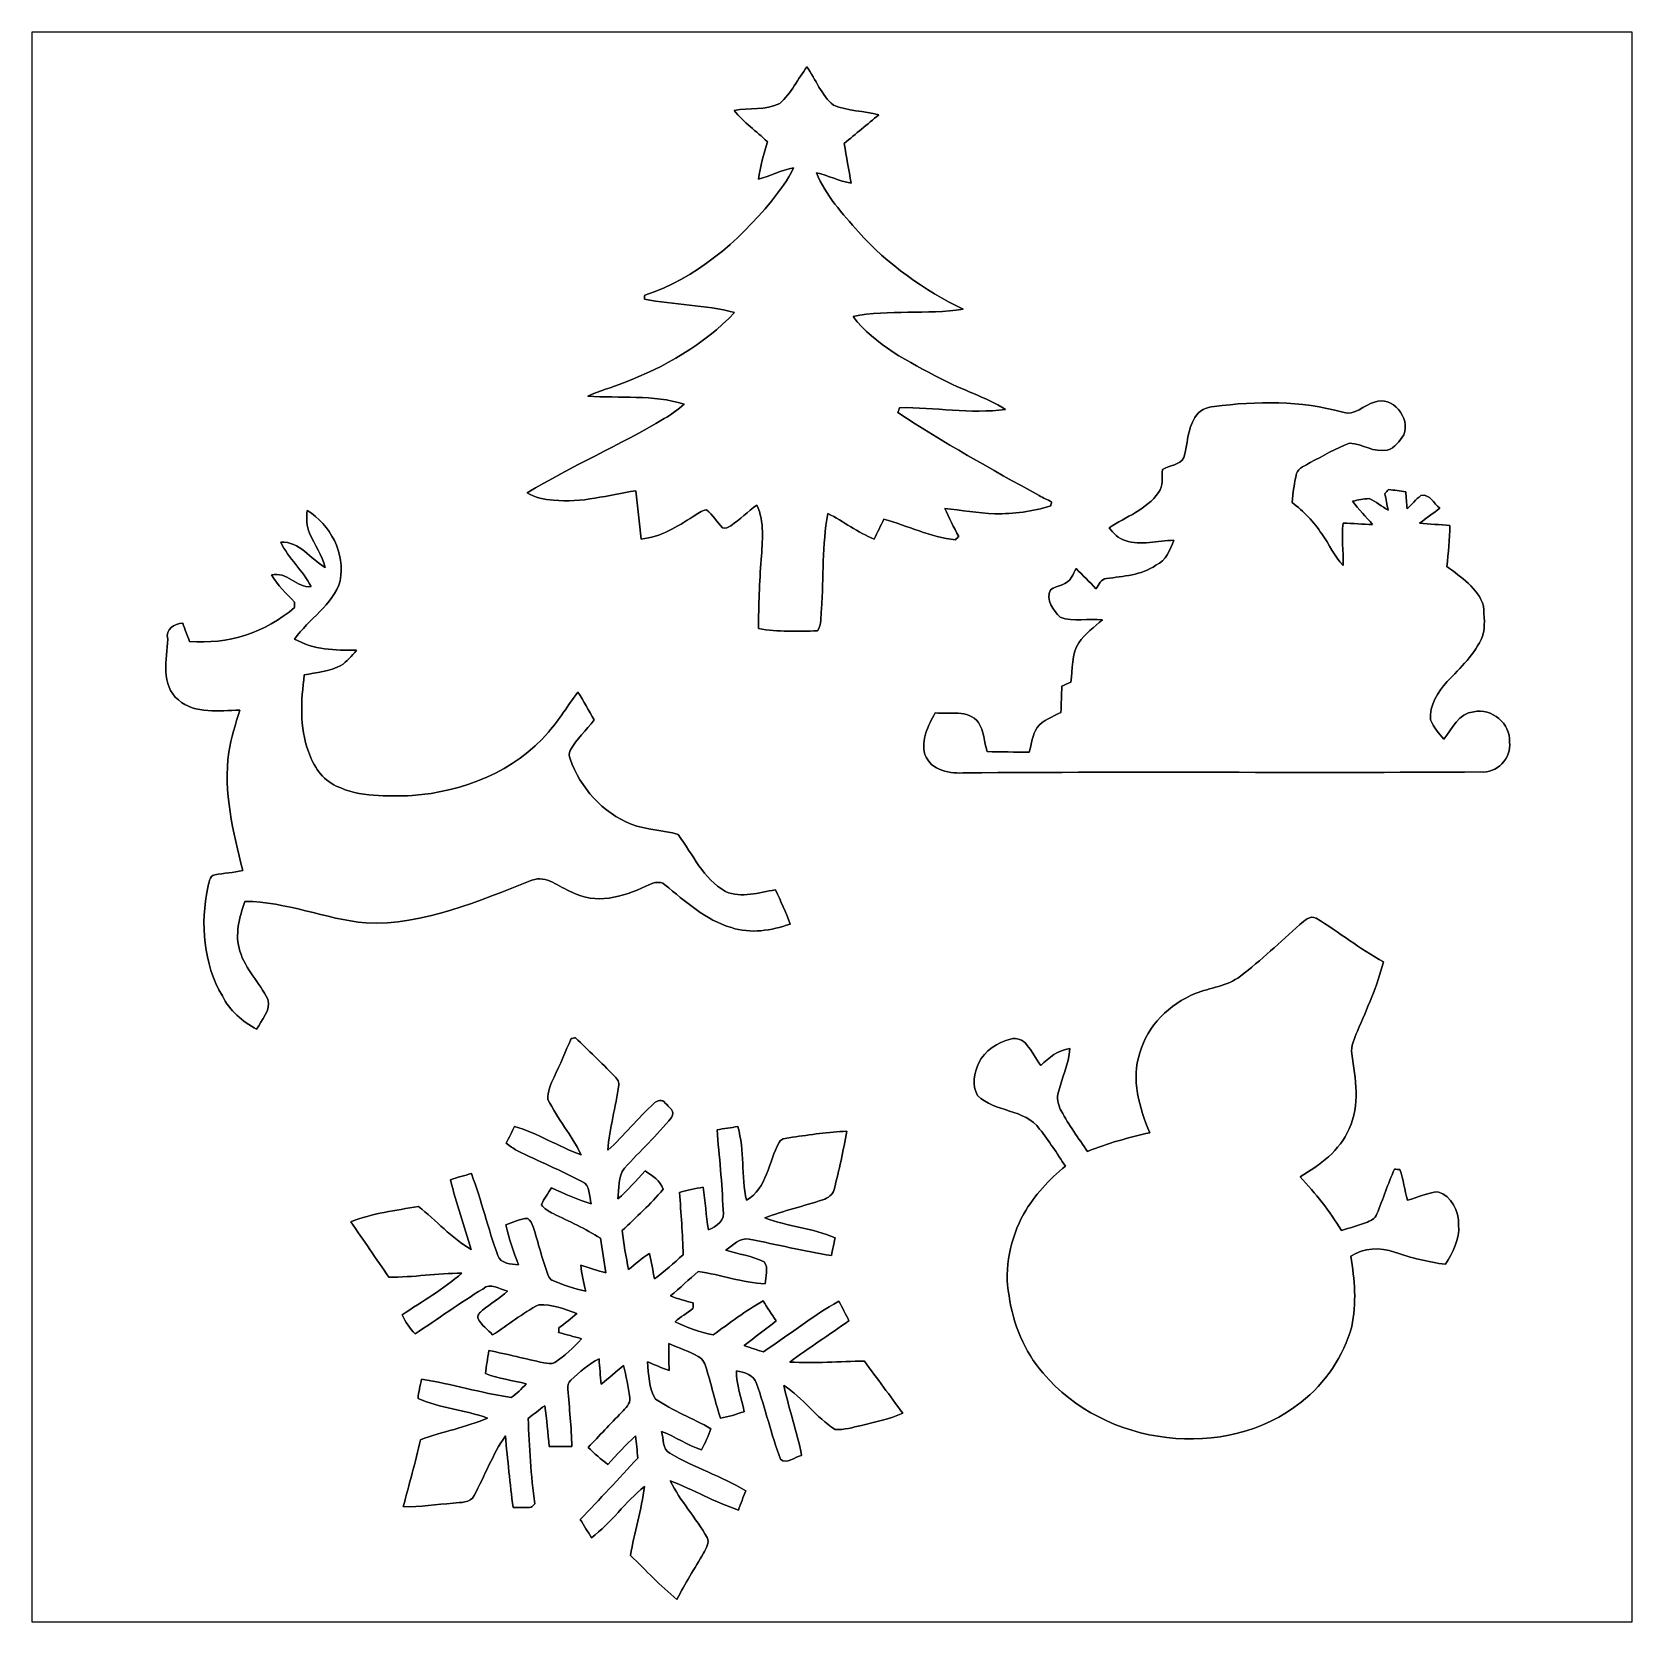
# Model space of a CAD drawing. Header units: centimetres. Extents: x -16.8 to 16.8, y -16.7 to 16.7.
import ezdxf

# ---------------------------------------------------------------- set-up
doc = ezdxf.new("R2010")
doc.units = ezdxf.units.CM
doc.header["$MEASUREMENT"] = 0
doc.layers.add('Layer 1', color=7, linetype='Continuous')

msp = doc.modelspace()

# ---------------------------------------------------------------- linework, layer by layer
at = {"layer": 'Layer 1', "color": 7}
for points, knots in [([(-16.77458, 16.66875), (-16.77458, 16.66875), (16.77458, 16.66875), (16.77458, 16.66875), (16.77458, 16.66875), (16.77458, 16.66875), (16.77458, -16.66875), (16.77458, -16.66875), (16.77458, -16.66875), (16.77458, -16.66875), (-16.77458, -16.66875), (-16.77458, -16.66875), (-16.77458, -16.66875), (-16.77458, -16.66875), (-16.77458, 16.66875), (-16.77458, 16.66875), (-16.77458, 16.66875), (-16.77458, 16.66875), (-16.77458, 16.66875), (-16.77458, 16.66875)], [0, 0, 0, 0, 0.16666667, 0.16666667, 0.16666667, 0.16666667, 0.33333333, 0.33333333, 0.33333333, 0.33333333, 0.5, 0.5, 0.5, 0.5, 0.66666667, 0.66666667, 0.66666667, 0.66666667, 1, 1, 1, 1]), ([(-1.09185, 15.17086), (-1.38783, 15.02304), (-1.73567, 15.07913), (-2.05387, 15.02516), (-2.05387, 15.02516), (-1.85103, 14.77645), (-1.58821, 14.58666), (-1.35431, 14.36864), (-1.35431, 14.36864), (-1.43475, 14.11146), (-1.50142, 13.849), (-1.54023, 13.58194), (-1.54023, 13.58194), (-1.29223, 13.65109), (-1.06045, 13.76997), (-0.80751, 13.82289), (-0.80751, 13.82289), (-0.91581, 13.56219), (-1.10278, 13.34558), (-1.26859, 13.12122), (-1.26859, 13.12122), (-1.97556, 12.26502), (-2.85397, 11.49703), (-3.92712, 11.15272), (-3.92712, 11.15272), (-3.92853, 11.13084), (-3.93206, 11.08745), (-3.93383, 11.06558), (-3.93383, 11.06558), (-3.308, 10.94317), (-2.6603, 10.95516), (-2.0447, 10.78512), (-2.0447, 10.78512), (-2.68323, 10.10814), (-3.51049, 9.64706), (-4.37021, 9.31157), (-4.37021, 9.31157), (-4.61821, 9.21314), (-4.87856, 9.14788), (-5.12057, 9.0357), (-5.12057, 9.0357), (-4.45029, 8.98243), (-3.7525, 9.0745), (-3.10268, 8.86389), (-3.10268, 8.86389), (-3.22933, 8.74748), (-3.37256, 8.65082), (-3.52037, 8.56297), (-3.52037, 8.56297), (-4.45699, 8.00488), (-5.45924, 7.56638), (-6.3941, 7.0044), (-6.3941, 7.0044), (-6.22371, 6.91233), (-6.03356, 6.86259), (-5.84024, 6.85377), (-5.84024, 6.85377), (-5.25639, 6.78392), (-4.6863, 6.96489), (-4.11515, 7.05167), (-4.11515, 7.05167), (-4.07176, 6.71407), (-4.03825, 6.37505), (-3.99803, 6.03709), (-3.99803, 6.03709), (-3.59481, 6.07766), (-3.24379, 6.29532), (-2.91183, 6.51157), (-2.91183, 6.51157), (-2.82399, 6.56414), (-2.73861, 6.63504), (-2.63419, 6.65162), (-2.63419, 6.65162), (-2.49873, 6.54756), (-2.41759, 6.39092), (-2.29411, 6.27451), (-2.29411, 6.27451), (-2.23379, 6.24769), (-2.17135, 6.28474), (-2.12161, 6.31754), (-2.12161, 6.31754), (-1.93216, 6.45125), (-1.75966, 6.60682), (-1.57762, 6.75005), (-1.57762, 6.75005), (-1.40441, 6.39516), (-1.46579, 5.99158), (-1.48202, 5.61199), (-1.48202, 5.61199), (-1.52541, 5.12939), (-1.53917, 4.64467), (-1.54058, 4.15996), (-1.54058, 4.15996), (-1.13312, 4.0894), (-0.71579, 4.09716), (-0.30374, 4.11445), (-0.30374, 4.11445), (-0.20708, 4.24251), (-0.24694, 4.4196), (-0.21766, 4.56636), (-0.21766, 4.56636), (-0.17886, 5.23522), (-0.21026, 5.91044), (-0.08643, 6.57225), (-0.08643, 6.57225), (0.24377, 6.40644), (0.53799, 6.17291), (0.88441, 6.0385), (0.88441, 6.0385), (0.95285, 6.17749), (1.02164, 6.31649), (1.08867, 6.45654), (1.08867, 6.45654), (1.58891, 6.31331), (2.06269, 6.0773), (2.58727, 6.02298), (2.58727, 6.02298), (2.61056, 6.04591), (2.63419, 6.06884), (2.65783, 6.09177), (2.65783, 6.09177), (2.55199, 6.28403), (2.45392, 6.48053), (2.36361, 6.6802), (2.36361, 6.6802), (2.71286, 6.64245), (3.05999, 6.58495), (3.41171, 6.56696), (3.41171, 6.56696), (3.80859, 6.56766), (4.20758, 6.60964), (4.58646, 6.73382), (4.58646, 6.73382), (4.59105, 6.75499), (4.60022, 6.79732), (4.60481, 6.81884), (4.60481, 6.81884), (4.51591, 6.86047), (4.42701, 6.9021), (4.34058, 6.94866), (4.34058, 6.94866), (3.34045, 7.50429), (2.3368, 8.0578), (1.38218, 8.68997), (1.38218, 8.68997), (1.38994, 8.71537), (1.40617, 8.76653), (1.41393, 8.79193), (1.41393, 8.79193), (2.15759, 8.80463), (2.89807, 8.6554), (3.64031, 8.75559), (3.64031, 8.75559), (3.21381, 9.02441), (2.71851, 9.16234), (2.27577, 9.40259), (2.27577, 9.40259), (1.61219, 9.74937), (0.90699, 10.10038), (0.44062, 10.70575), (0.44062, 10.70575), (1.20121, 10.85215), (1.98437, 10.74279), (2.74955, 10.85462), (2.74955, 10.85462), (1.92793, 11.25714), (1.16558, 11.79442), (0.55386, 12.4781), (0.55386, 12.4781), (0.21907, 12.85557), (-0.13159, 13.24434), (-0.32526, 13.71635), (-0.32526, 13.71635), (-0.07796, 13.66238), (0.14993, 13.53996), (0.40111, 13.50186), (0.40111, 13.50186), (0.35101, 13.77809), (0.29951, 14.05361), (0.25823, 14.33124), (0.25823, 14.33124), (0.49565, 14.53762), (0.74295, 14.732), (0.98319, 14.9352), (0.98319, 14.9352), (0.66816, 15.01246), (0.33408, 15.01457), (0.03034, 15.13134), (0.03034, 15.13134), (-0.21943, 15.34901), (-0.34325, 15.66898), (-0.52458, 15.93921), (-0.52458, 15.93921), (-0.71402, 15.68379), (-0.8569, 15.38922), (-1.09185, 15.17086), (-1.09185, 15.17086), (-1.09185, 15.17086), (-1.09185, 15.17086), (-1.09185, 15.17086)], [0, 0, 0, 0, 0.01960784, 0.01960784, 0.01960784, 0.01960784, 0.03921569, 0.03921569, 0.03921569, 0.03921569, 0.05882353, 0.05882353, 0.05882353, 0.05882353, 0.07843137, 0.07843137, 0.07843137, 0.07843137, 0.09803922, 0.09803922, 0.09803922, 0.09803922, 0.11764706, 0.11764706, 0.11764706, 0.11764706, 0.1372549, 0.1372549, 0.1372549, 0.1372549, 0.15686275, 0.15686275, 0.15686275, 0.15686275, 0.17647059, 0.17647059, 0.17647059, 0.17647059, 0.19607843, 0.19607843, 0.19607843, 0.19607843, 0.21568627, 0.21568627, 0.21568627, 0.21568627, 0.23529412, 0.23529412, 0.23529412, 0.23529412, 0.25490196, 0.25490196, 0.25490196, 0.25490196, 0.2745098, 0.2745098, 0.2745098, 0.2745098, 0.29411765, 0.29411765, 0.29411765, 0.29411765, 0.31372549, 0.31372549, 0.31372549, 0.31372549, 0.33333333, 0.33333333, 0.33333333, 0.33333333, 0.35294118, 0.35294118, 0.35294118, 0.35294118, 0.37254902, 0.37254902, 0.37254902, 0.37254902, 0.39215686, 0.39215686, 0.39215686, 0.39215686, 0.41176471, 0.41176471, 0.41176471, 0.41176471, 0.43137255, 0.43137255, 0.43137255, 0.43137255, 0.45098039, 0.45098039, 0.45098039, 0.45098039, 0.47058824, 0.47058824, 0.47058824, 0.47058824, 0.49019608, 0.49019608, 0.49019608, 0.49019608, 0.50980392, 0.50980392, 0.50980392, 0.50980392, 0.52941176, 0.52941176, 0.52941176, 0.52941176, 0.54901961, 0.54901961, 0.54901961, 0.54901961, 0.56862745, 0.56862745, 0.56862745, 0.56862745, 0.58823529, 0.58823529, 0.58823529, 0.58823529, 0.60784314, 0.60784314, 0.60784314, 0.60784314, 0.62745098, 0.62745098, 0.62745098, 0.62745098, 0.64705882, 0.64705882, 0.64705882, 0.64705882, 0.66666667, 0.66666667, 0.66666667, 0.66666667, 0.68627451, 0.68627451, 0.68627451, 0.68627451, 0.70588235, 0.70588235, 0.70588235, 0.70588235, 0.7254902, 0.7254902, 0.7254902, 0.7254902, 0.74509804, 0.74509804, 0.74509804, 0.74509804, 0.76470588, 0.76470588, 0.76470588, 0.76470588, 0.78431373, 0.78431373, 0.78431373, 0.78431373, 0.80392157, 0.80392157, 0.80392157, 0.80392157, 0.82352941, 0.82352941, 0.82352941, 0.82352941, 0.84313725, 0.84313725, 0.84313725, 0.84313725, 0.8627451, 0.8627451, 0.8627451, 0.8627451, 0.88235294, 0.88235294, 0.88235294, 0.88235294, 0.90196078, 0.90196078, 0.90196078, 0.90196078, 0.92156863, 0.92156863, 0.92156863, 0.92156863, 0.94117647, 0.94117647, 0.94117647, 0.94117647, 0.96078431, 0.96078431, 0.96078431, 0.96078431, 1, 1, 1, 1]), ([(11.37426, 8.91046), (11.14989, 8.84731), (10.96045, 8.61166), (10.71104, 8.69738), (10.71104, 8.69738), (9.83121, 8.93833), (8.9087, 8.93657), (8.01123, 8.81451), (8.01123, 8.81451), (7.85142, 8.80463), (7.68844, 8.73019), (7.61083, 8.58485), (7.61083, 8.58485), (7.44573, 8.33614), (7.45949, 8.02675), (7.37835, 7.74982), (7.37835, 7.74982), (7.30038, 7.58296), (7.0739, 7.5819), (6.93244, 7.49582), (6.93244, 7.49582), (6.90351, 7.33848), (6.95642, 7.14869), (6.84953, 7.01322), (6.84953, 7.01322), (6.598, 6.65727), (6.16091, 6.50593), (5.81131, 6.27098), (5.81131, 6.27098), (5.90162, 6.16021), (6.00604, 6.05155), (6.14504, 6.00428), (6.14504, 6.00428), (6.47841, 5.88927), (6.83048, 6.01416), (7.17091, 6.01098), (7.17091, 6.01098), (7.08766, 5.8099), (7.00476, 5.58306), (6.78991, 5.48675), (6.78991, 5.48675), (6.48547, 5.2765), (6.10835, 5.25992), (5.75486, 5.20982), (5.75486, 5.20982), (5.63739, 5.20277), (5.59788, 5.07577), (5.53544, 4.99674), (5.53544, 4.99674), (5.3975, 5.13891), (5.25886, 5.28003), (5.11634, 5.41761), (5.11634, 5.41761), (5.08529, 5.35799), (5.05601, 5.29766), (5.02391, 5.23875), (5.02391, 5.23875), (4.94453, 5.06871), (4.7184, 5.07365), (4.58152, 4.97311), (4.58152, 4.97311), (4.46617, 4.7692), (4.64256, 4.53672), (4.78543, 4.39879), (4.78543, 4.39879), (5.06412, 4.29295), (5.3788, 4.37868), (5.6702, 4.34693), (5.6702, 4.34693), (5.49839, 4.19135), (5.30754, 4.0513), (5.17454, 3.85904), (5.17454, 3.85904), (5.01438, 3.61597), (5.04966, 3.31117), (5.00768, 3.03671), (5.00768, 3.03671), (4.94418, 3.00919), (4.88103, 2.98062), (4.81859, 2.95099), (4.81859, 2.95099), (4.81295, 2.76895), (4.80624, 2.58621), (4.79919, 2.40348), (4.79919, 2.40348), (4.62492, 2.31352), (4.43054, 2.24261), (4.30318, 2.08527), (4.30318, 2.08527), (4.20053, 1.93216), (4.18359, 1.74378), (4.13738, 1.57021), (4.13738, 1.57021), (3.84175, 1.57021), (3.54612, 1.57339), (3.25085, 1.58256), (3.25085, 1.58256), (3.1937, 1.784), (3.18629, 2.01119), (3.07093, 2.1911), (3.07093, 2.1911), (2.84656, 2.4698), (2.46803, 2.36573), (2.16323, 2.39113), (2.16323, 2.39113), (2.0193, 2.1269), (1.86231, 1.8348), (1.94557, 1.52294), (1.94557, 1.52294), (2.07539, 1.17475), (2.48285, 1.11266), (2.80458, 1.1363), (2.80458, 1.1363), (6.40256, 1.16346), (10.0016, 1.13136), (13.59958, 1.15323), (13.59958, 1.15323), (13.93543, 1.11513), (14.25963, 1.44745), (14.20424, 1.78188), (14.20424, 1.78188), (14.23211, 2.16747), (13.83136, 2.50084), (13.45741, 2.41406), (13.45741, 2.41406), (13.13568, 2.39395), (13.00692, 2.05317), (12.82806, 1.83903), (12.82806, 1.83903), (12.72646, 1.96815), (12.61004, 2.09021), (12.54866, 2.24473), (12.54866, 2.24473), (12.52502, 2.55305), (12.69965, 2.82787), (12.8972, 3.048), (12.8972, 3.048), (13.17837, 3.33551), (13.48281, 3.62268), (13.64156, 3.99944), (13.64156, 3.99944), (13.70542, 4.20264), (13.66943, 4.42454), (13.66202, 4.63268), (13.66202, 4.63268), (13.54667, 5.01333), (13.19248, 5.23628), (12.89332, 5.46065), (12.89332, 5.46065), (12.91766, 5.74746), (12.95506, 6.03356), (12.95823, 6.32178), (12.95823, 6.32178), (12.74551, 6.344), (12.53208, 6.34824), (12.31935, 6.36764), (12.31935, 6.36764), (12.45799, 6.47594), (12.60334, 6.57542), (12.74304, 6.68196), (12.74304, 6.68196), (12.62204, 6.7818), (12.54054, 6.99241), (12.34828, 6.95007), (12.34828, 6.95007), (12.2428, 6.86682), (12.15566, 6.76381), (12.05936, 6.67103), (12.05936, 6.67103), (12.04948, 6.78921), (12.03784, 6.90845), (12.02972, 7.02627), (12.02972, 7.02627), (11.91048, 7.04497), (11.78913, 7.06226), (11.66989, 7.07602), (11.66989, 7.07602), (11.64449, 7.0485), (11.61909, 7.02098), (11.59404, 6.99311), (11.59404, 6.99311), (11.61591, 6.87564), (11.63884, 6.75781), (11.65931, 6.63963), (11.65931, 6.63963), (11.52948, 6.7243), (11.40495, 6.81919), (11.26419, 6.88516), (11.26419, 6.88516), (11.14531, 6.88411), (11.03171, 6.85765), (10.91706, 6.83154), (10.91706, 6.83154), (11.03701, 6.65304), (11.20352, 6.51263), (11.33087, 6.34012), (11.33087, 6.34012), (11.1252, 6.34824), (10.92059, 6.36376), (10.71527, 6.37258), (10.71527, 6.37258), (10.67752, 6.0766), (10.73221, 5.77885), (10.71633, 5.48181), (10.71633, 5.48181), (10.52724, 5.67267), (10.42776, 5.92984), (10.27042, 6.14433), (10.27042, 6.14433), (10.10602, 6.40256), (9.88483, 6.61599), (9.64812, 6.80685), (9.64812, 6.80685), (9.66964, 7.00934), (9.68939, 7.21325), (9.74055, 7.41045), (9.74055, 7.41045), (9.78323, 7.53745), (9.92787, 7.57626), (10.02947, 7.64258), (10.02947, 7.64258), (10.30217, 7.78122), (10.56393, 7.94385), (10.85356, 8.0451), (10.85356, 8.0451), (11.12167, 8.03451), (11.36685, 7.84296), (11.64378, 7.90187), (11.64378, 7.90187), (11.80324, 7.94632), (11.90413, 8.09413), (11.98845, 8.22537), (11.98845, 8.22537), (12.13838, 8.57109), (11.74644, 9.05545), (11.37426, 8.91046), (11.37426, 8.91046), (11.37426, 8.91046), (11.37426, 8.91046), (11.37426, 8.91046)], [0, 0, 0, 0, 0.01639344, 0.01639344, 0.01639344, 0.01639344, 0.03278689, 0.03278689, 0.03278689, 0.03278689, 0.04918033, 0.04918033, 0.04918033, 0.04918033, 0.06557377, 0.06557377, 0.06557377, 0.06557377, 0.08196721, 0.08196721, 0.08196721, 0.08196721, 0.09836066, 0.09836066, 0.09836066, 0.09836066, 0.1147541, 0.1147541, 0.1147541, 0.1147541, 0.13114754, 0.13114754, 0.13114754, 0.13114754, 0.14754098, 0.14754098, 0.14754098, 0.14754098, 0.16393443, 0.16393443, 0.16393443, 0.16393443, 0.18032787, 0.18032787, 0.18032787, 0.18032787, 0.19672131, 0.19672131, 0.19672131, 0.19672131, 0.21311475, 0.21311475, 0.21311475, 0.21311475, 0.2295082, 0.2295082, 0.2295082, 0.2295082, 0.24590164, 0.24590164, 0.24590164, 0.24590164, 0.26229508, 0.26229508, 0.26229508, 0.26229508, 0.27868852, 0.27868852, 0.27868852, 0.27868852, 0.29508197, 0.29508197, 0.29508197, 0.29508197, 0.31147541, 0.31147541, 0.31147541, 0.31147541, 0.32786885, 0.32786885, 0.32786885, 0.32786885, 0.3442623, 0.3442623, 0.3442623, 0.3442623, 0.36065574, 0.36065574, 0.36065574, 0.36065574, 0.37704918, 0.37704918, 0.37704918, 0.37704918, 0.39344262, 0.39344262, 0.39344262, 0.39344262, 0.40983607, 0.40983607, 0.40983607, 0.40983607, 0.42622951, 0.42622951, 0.42622951, 0.42622951, 0.44262295, 0.44262295, 0.44262295, 0.44262295, 0.45901639, 0.45901639, 0.45901639, 0.45901639, 0.47540984, 0.47540984, 0.47540984, 0.47540984, 0.49180328, 0.49180328, 0.49180328, 0.49180328, 0.50819672, 0.50819672, 0.50819672, 0.50819672, 0.52459016, 0.52459016, 0.52459016, 0.52459016, 0.54098361, 0.54098361, 0.54098361, 0.54098361, 0.55737705, 0.55737705, 0.55737705, 0.55737705, 0.57377049, 0.57377049, 0.57377049, 0.57377049, 0.59016393, 0.59016393, 0.59016393, 0.59016393, 0.60655738, 0.60655738, 0.60655738, 0.60655738, 0.62295082, 0.62295082, 0.62295082, 0.62295082, 0.63934426, 0.63934426, 0.63934426, 0.63934426, 0.6557377, 0.6557377, 0.6557377, 0.6557377, 0.67213115, 0.67213115, 0.67213115, 0.67213115, 0.68852459, 0.68852459, 0.68852459, 0.68852459, 0.70491803, 0.70491803, 0.70491803, 0.70491803, 0.72131148, 0.72131148, 0.72131148, 0.72131148, 0.73770492, 0.73770492, 0.73770492, 0.73770492, 0.75409836, 0.75409836, 0.75409836, 0.75409836, 0.7704918, 0.7704918, 0.7704918, 0.7704918, 0.78688525, 0.78688525, 0.78688525, 0.78688525, 0.80327869, 0.80327869, 0.80327869, 0.80327869, 0.81967213, 0.81967213, 0.81967213, 0.81967213, 0.83606557, 0.83606557, 0.83606557, 0.83606557, 0.85245902, 0.85245902, 0.85245902, 0.85245902, 0.86885246, 0.86885246, 0.86885246, 0.86885246, 0.8852459, 0.8852459, 0.8852459, 0.8852459, 0.90163934, 0.90163934, 0.90163934, 0.90163934, 0.91803279, 0.91803279, 0.91803279, 0.91803279, 0.93442623, 0.93442623, 0.93442623, 0.93442623, 0.95081967, 0.95081967, 0.95081967, 0.95081967, 0.96721311, 0.96721311, 0.96721311, 0.96721311, 1, 1, 1, 1]), ([(-11.00773, 6.63646), (-11.01337, 6.47665), (-11.02678, 6.3052), (-10.95481, 6.15738), (-10.95481, 6.15738), (-10.84509, 5.91891), (-10.69658, 5.69701), (-10.62496, 5.44195), (-10.62496, 5.44195), (-10.93611, 5.61446), (-11.16542, 5.99616), (-11.55982, 5.97288), (-11.55982, 5.97288), (-11.39613, 5.62786), (-11.0931, 5.37704), (-10.92024, 5.03908), (-10.92024, 5.03908), (-11.22998, 5.01438), (-11.43353, 5.36187), (-11.7535, 5.28814), (-11.7535, 5.28814), (-11.6272, 5.06906), (-11.43917, 4.89691), (-11.26878, 4.71311), (-11.26878, 4.71311), (-11.26878, 4.68489), (-11.26913, 4.62774), (-11.26913, 4.59952), (-11.26913, 4.59952), (-11.87415, 4.0827), (-12.67531, 3.82235), (-13.46941, 3.89043), (-13.46941, 3.89043), (-13.52374, 4.01602), (-13.56783, 4.1462), (-13.61334, 4.27461), (-13.61334, 4.27461), (-13.78903, 4.25909), (-13.98517, 4.15255), (-13.92767, 3.93629), (-13.92767, 3.93629), (-13.9573, 3.52213), (-14.07795, 2.96898), (-13.70577, 2.66312), (-13.70577, 2.66312), (-13.35193, 2.36185), (-12.84887, 2.44475), (-12.41989, 2.44757), (-12.41989, 2.44757), (-12.49998, 2.15583), (-12.60757, 1.87149), (-12.64497, 1.5688), (-12.64497, 1.5688), (-12.77232, 0.73166), (-12.55219, -0.10372), (-12.3571, -0.91158), (-12.3571, -0.91158), (-12.54936, -0.95603), (-12.74727, -0.96732), (-12.9413, -1.00224), (-12.9413, -1.00224), (-13.06266, -1.01882), (-13.05983, -1.18886), (-13.09017, -1.27071), (-13.09017, -1.27071), (-13.24539, -2.02953), (-13.18366, -2.86279), (-12.78326, -3.53942), (-12.78326, -3.53942), (-12.63438, -3.85022), (-12.36063, -4.07882), (-12.06394, -4.24215), (-12.06394, -4.24215), (-11.95881, -4.04248), (-11.76232, -3.85233), (-11.82899, -3.60751), (-11.82899, -3.60751), (-12.00679, -3.26461), (-12.30313, -2.98203), (-12.41425, -2.60491), (-12.41425, -2.60491), (-12.52679, -2.25919), (-12.42871, -1.88948), (-12.30912, -1.55963), (-12.30912, -1.55963), (-11.44023, -1.5621), (-10.63272, -1.93357), (-9.77512, -2.01119), (-9.77512, -2.01119), (-8.54922, -2.06551), (-7.40974, -1.54834), (-6.29214, -1.11619), (-6.29214, -1.11619), (-5.98135, -1.0033), (-5.72699, -1.25977), (-5.45677, -1.36313), (-5.45677, -1.36313), (-4.96676, -1.63618), (-4.37762, -1.46685), (-3.90243, -1.24284), (-3.90243, -1.24284), (-3.7846, -1.18216), (-3.62162, -1.1109), (-3.50379, -1.21003), (-3.50379, -1.21003), (-3.07904, -1.56139), (-2.64866, -1.94698), (-2.11067, -2.10996), (-2.11067, -2.10996), (-1.70674, -2.2412), (-1.27141, -2.17629), (-0.88018, -2.03412), (-0.88018, -2.03412), (-0.96414, -1.78788), (-1.07668, -1.55328), (-1.18674, -1.31833), (-1.18674, -1.31833), (-1.53141, -1.36948), (-1.89442, -1.50283), (-2.23344, -1.35184), (-2.23344, -1.35184), (-2.70263, -1.0855), (-2.91783, -0.57291), (-3.22474, -0.15946), (-3.22474, -0.15946), (-3.54048, -0.05433), (-3.89502, -0.06668), (-4.20829, 0.06209), (-4.20829, 0.06209), (-4.81189, 0.2981), (-5.27861, 0.8188), (-5.48887, 1.42628), (-5.48887, 1.42628), (-5.50863, 1.48378), (-5.52133, 1.54975), (-5.48711, 1.60479), (-5.48711, 1.60479), (-5.35975, 1.84538), (-5.15338, 2.02918), (-4.98969, 2.24402), (-4.98969, 2.24402), (-5.09764, 2.44122), (-5.20912, 2.63701), (-5.32624, 2.82893), (-5.32624, 2.82893), (-5.53791, 2.55446), (-5.715, 2.25425), (-5.94254, 1.99143), (-5.94254, 1.99143), (-6.65021, 1.16276), (-7.73571, 0.74048), (-8.80286, 0.65864), (-8.80286, 0.65864), (-9.33415, 0.64805), (-9.90283, 0.62159), (-10.3946, 0.85937), (-10.3946, 0.85937), (-10.69058, 0.99483), (-10.87649, 1.28129), (-10.97598, 1.58009), (-10.97598, 1.58009), (-11.17, 2.09374), (-11.13155, 2.65501), (-11.06593, 3.18911), (-11.06593, 3.18911), (-10.80735, 3.23885), (-10.53606, 3.26319), (-10.29829, 3.3849), (-10.29829, 3.3849), (-10.1667, 3.46534), (-10.07075, 3.59022), (-9.97056, 3.70452), (-9.97056, 3.70452), (-10.414, 3.7017), (-10.87438, 3.71546), (-11.27054, 3.93947), (-11.27054, 3.93947), (-10.97139, 4.36245), (-10.46762, 4.64326), (-10.31099, 5.16326), (-10.31099, 5.16326), (-10.20904, 5.73405), (-10.51031, 6.34612), (-11.00773, 6.63646), (-11.00773, 6.63646), (-11.00773, 6.63646), (-11.00773, 6.63646), (-11.00773, 6.63646)], [0, 0, 0, 0, 0.02083333, 0.02083333, 0.02083333, 0.02083333, 0.04166667, 0.04166667, 0.04166667, 0.04166667, 0.0625, 0.0625, 0.0625, 0.0625, 0.08333333, 0.08333333, 0.08333333, 0.08333333, 0.10416667, 0.10416667, 0.10416667, 0.10416667, 0.125, 0.125, 0.125, 0.125, 0.14583333, 0.14583333, 0.14583333, 0.14583333, 0.16666667, 0.16666667, 0.16666667, 0.16666667, 0.1875, 0.1875, 0.1875, 0.1875, 0.20833333, 0.20833333, 0.20833333, 0.20833333, 0.22916667, 0.22916667, 0.22916667, 0.22916667, 0.25, 0.25, 0.25, 0.25, 0.27083333, 0.27083333, 0.27083333, 0.27083333, 0.29166667, 0.29166667, 0.29166667, 0.29166667, 0.3125, 0.3125, 0.3125, 0.3125, 0.33333333, 0.33333333, 0.33333333, 0.33333333, 0.35416667, 0.35416667, 0.35416667, 0.35416667, 0.375, 0.375, 0.375, 0.375, 0.39583333, 0.39583333, 0.39583333, 0.39583333, 0.41666667, 0.41666667, 0.41666667, 0.41666667, 0.4375, 0.4375, 0.4375, 0.4375, 0.45833333, 0.45833333, 0.45833333, 0.45833333, 0.47916667, 0.47916667, 0.47916667, 0.47916667, 0.5, 0.5, 0.5, 0.5, 0.52083333, 0.52083333, 0.52083333, 0.52083333, 0.54166667, 0.54166667, 0.54166667, 0.54166667, 0.5625, 0.5625, 0.5625, 0.5625, 0.58333333, 0.58333333, 0.58333333, 0.58333333, 0.60416667, 0.60416667, 0.60416667, 0.60416667, 0.625, 0.625, 0.625, 0.625, 0.64583333, 0.64583333, 0.64583333, 0.64583333, 0.66666667, 0.66666667, 0.66666667, 0.66666667, 0.6875, 0.6875, 0.6875, 0.6875, 0.70833333, 0.70833333, 0.70833333, 0.70833333, 0.72916667, 0.72916667, 0.72916667, 0.72916667, 0.75, 0.75, 0.75, 0.75, 0.77083333, 0.77083333, 0.77083333, 0.77083333, 0.79166667, 0.79166667, 0.79166667, 0.79166667, 0.8125, 0.8125, 0.8125, 0.8125, 0.83333333, 0.83333333, 0.83333333, 0.83333333, 0.85416667, 0.85416667, 0.85416667, 0.85416667, 0.875, 0.875, 0.875, 0.875, 0.89583333, 0.89583333, 0.89583333, 0.89583333, 0.91666667, 0.91666667, 0.91666667, 0.91666667, 0.9375, 0.9375, 0.9375, 0.9375, 0.95833333, 0.95833333, 0.95833333, 0.95833333, 1, 1, 1, 1]), ([(9.80899, -2.04611), (9.40082, -2.41512), (8.99689, -2.79118), (8.56227, -3.12949), (8.56227, -3.12949), (8.28851, -3.34222), (7.92833, -3.36585), (7.61541, -3.49038), (7.61541, -3.49038), (7.0799, -3.71757), (6.61388, -4.16066), (6.45619, -4.73287), (6.45619, -4.73287), (6.26427, -5.29519), (6.4456, -5.8861), (6.66256, -6.41068), (6.66256, -6.41068), (6.21771, -6.51157), (5.77779, -6.62834), (5.35622, -6.80438), (5.35622, -6.80438), (5.16925, -6.52321), (4.96817, -6.25016), (4.80589, -5.95383), (4.80589, -5.95383), (4.7498, -5.84764), (4.71205, -5.72629), (4.73781, -5.60458), (4.73781, -5.60458), (4.80977, -5.28249), (4.96147, -4.97769), (4.98969, -4.64608), (4.98969, -4.64608), (4.73957, -4.67289), (4.55083, -4.83941), (4.37586, -5.00204), (4.37586, -5.00204), (4.27461, -4.85704), (4.19171, -4.699), (4.07917, -4.56283), (4.07917, -4.56283), (4.00403, -4.46158), (3.86609, -4.40796), (3.74438, -4.44606), (3.74438, -4.44606), (3.4731, -4.52332), (3.2004, -4.68136), (3.07552, -4.94524), (3.07552, -4.94524), (2.98132, -5.15126), (2.927, -5.4229), (3.05082, -5.62857), (3.05082, -5.62857), (3.41454, -5.9877), (4.04142, -5.90585), (4.35434, -6.33412), (4.35434, -6.33412), (4.54907, -6.58178), (4.71946, -6.84706), (4.89409, -7.10918), (4.89409, -7.10918), (4.55224, -7.39281), (4.24074, -7.72231), (4.0199, -8.11001), (4.0199, -8.11001), (3.74015, -8.63036), (3.60362, -9.24384), (3.71158, -9.83051), (3.71158, -9.83051), (3.79977, -10.42), (4.02978, -10.99785), (4.42595, -11.4487), (4.42595, -11.4487), (5.71465, -12.98504), (8.25006, -13.31701), (9.83827, -12.06112), (9.83827, -12.06112), (10.34274, -11.65895), (10.72727, -11.09733), (10.89731, -10.47291), (10.89731, -10.47291), (11.00279, -9.98926), (10.95869, -9.48549), (10.88037, -9.00077), (10.88037, -9.00077), (11.14778, -8.81592), (11.49491, -8.81062), (11.79618, -8.91222), (11.79618, -8.91222), (12.14191, -9.03464), (12.49821, -9.12283), (12.86228, -9.16764), (12.86228, -9.16764), (13.02279, -8.92422), (13.16179, -8.64411), (13.13956, -8.34461), (13.13956, -8.34461), (13.14838, -8.05886), (12.99422, -7.73818), (12.7067, -7.65175), (12.7067, -7.65175), (12.48586, -7.65669), (12.28337, -7.77522), (12.07064, -7.82708), (12.07064, -7.82708), (12.00362, -7.61471), (11.98351, -7.39105), (11.90978, -7.18114), (11.90978, -7.18114), (11.8812, -7.17973), (11.82441, -7.17762), (11.79583, -7.17621), (11.79583, -7.17621), (11.65578, -7.48101), (11.55347, -7.80097), (11.42577, -8.11071), (11.42577, -8.11071), (11.39049, -8.21408), (11.2843, -8.2617), (11.18976, -8.29733), (11.18976, -8.29733), (11.02184, -8.35731), (10.85074, -8.40775), (10.68105, -8.46067), (10.68105, -8.46067), (10.44046, -8.05004), (10.13707, -7.68279), (9.81357, -7.33531), (9.81357, -7.33531), (10.22914, -7.08872), (10.65036, -6.78956), (10.84333, -6.32707), (10.84333, -6.32707), (11.07369, -5.83142), (10.97809, -5.27826), (10.90119, -4.75932), (10.90119, -4.75932), (10.87296, -4.59034), (10.95834, -4.43195), (11.01619, -4.27955), (11.01619, -4.27955), (11.21904, -3.80365), (11.43706, -3.33128), (11.56229, -2.82751), (11.56229, -2.82751), (11.0684, -2.56011), (10.63237, -2.20098), (10.15153, -1.91311), (10.15153, -1.91311), (10.02171, -1.83762), (9.90106, -1.97414), (9.80899, -2.04611), (9.80899, -2.04611), (9.80899, -2.04611), (9.80899, -2.04611), (9.80899, -2.04611)], [0, 0, 0, 0, 0.025, 0.025, 0.025, 0.025, 0.05, 0.05, 0.05, 0.05, 0.075, 0.075, 0.075, 0.075, 0.1, 0.1, 0.1, 0.1, 0.125, 0.125, 0.125, 0.125, 0.15, 0.15, 0.15, 0.15, 0.175, 0.175, 0.175, 0.175, 0.2, 0.2, 0.2, 0.2, 0.225, 0.225, 0.225, 0.225, 0.25, 0.25, 0.25, 0.25, 0.275, 0.275, 0.275, 0.275, 0.3, 0.3, 0.3, 0.3, 0.325, 0.325, 0.325, 0.325, 0.35, 0.35, 0.35, 0.35, 0.375, 0.375, 0.375, 0.375, 0.4, 0.4, 0.4, 0.4, 0.425, 0.425, 0.425, 0.425, 0.45, 0.45, 0.45, 0.45, 0.475, 0.475, 0.475, 0.475, 0.5, 0.5, 0.5, 0.5, 0.525, 0.525, 0.525, 0.525, 0.55, 0.55, 0.55, 0.55, 0.575, 0.575, 0.575, 0.575, 0.6, 0.6, 0.6, 0.6, 0.625, 0.625, 0.625, 0.625, 0.65, 0.65, 0.65, 0.65, 0.675, 0.675, 0.675, 0.675, 0.7, 0.7, 0.7, 0.7, 0.725, 0.725, 0.725, 0.725, 0.75, 0.75, 0.75, 0.75, 0.775, 0.775, 0.775, 0.775, 0.8, 0.8, 0.8, 0.8, 0.825, 0.825, 0.825, 0.825, 0.85, 0.85, 0.85, 0.85, 0.875, 0.875, 0.875, 0.875, 0.9, 0.9, 0.9, 0.9, 0.925, 0.925, 0.925, 0.925, 0.95, 0.95, 0.95, 0.95, 1, 1, 1, 1]), ([(-5.47158, -4.43583), (-5.58341, -4.70853), (-5.70124, -4.97911), (-5.82859, -5.2451), (-5.82859, -5.2451), (-5.89492, -5.39432), (-5.96935, -5.54743), (-5.95948, -5.71606), (-5.95948, -5.71606), (-5.75134, -6.1154), (-5.46029, -6.46712), (-5.26027, -6.87141), (-5.26027, -6.87141), (-5.73969, -6.70242), (-6.16973, -6.41703), (-6.66044, -6.27733), (-6.66044, -6.27733), (-6.71371, -6.39657), (-6.77157, -6.51334), (-6.83295, -6.62869), (-6.83295, -6.62869), (-6.76169, -6.68584), (-6.68761, -6.74017), (-6.60576, -6.7818), (-6.60576, -6.7818), (-6.15562, -7.00722), (-5.68995, -7.20161), (-5.24263, -7.43162), (-5.24263, -7.43162), (-5.05989, -7.50993), (-5.10011, -7.74806), (-5.04649, -7.90328), (-5.04649, -7.90328), (-5.33329, -7.81438), (-5.60881, -7.69267), (-5.88081, -7.56673), (-5.88081, -7.56673), (-5.95242, -7.68279), (-6.04097, -7.79145), (-6.09177, -7.91951), (-6.09177, -7.91951), (-6.03179, -8.00523), (-5.93901, -8.05886), (-5.84764, -8.10613), (-5.84764, -8.10613), (-5.51251, -8.26946), (-5.17243, -8.42433), (-4.85422, -8.62013), (-4.85422, -8.62013), (-4.82353, -8.86319), (-4.77873, -9.10414), (-4.7431, -9.34685), (-4.7431, -9.34685), (-4.92019, -9.30275), (-5.09235, -9.24207), (-5.26521, -9.18457), (-5.26521, -9.18457), (-5.25568, -9.37048), (-5.20418, -9.55005), (-5.16502, -9.73138), (-5.16502, -9.73138), (-5.40773, -9.68057), (-5.64444, -9.60226), (-5.87163, -9.50383), (-5.87163, -9.50383), (-5.91256, -9.48619), (-5.93266, -9.44351), (-5.94889, -9.40576), (-5.94889, -9.40576), (-6.08118, -9.07203), (-6.15421, -8.71961), (-6.26816, -8.38024), (-6.26816, -8.38024), (-6.29003, -8.31462), (-6.32495, -8.25253), (-6.37646, -8.20632), (-6.37646, -8.20632), (-6.54121, -8.20526), (-6.68831, -8.29416), (-6.84071, -8.34425), (-6.84071, -8.34425), (-6.77298, -8.63), (-6.67314, -8.90693), (-6.57296, -9.18316), (-6.57296, -9.18316), (-6.72818, -9.1634), (-6.94514, -9.15952), (-7.00546, -8.98313), (-7.00546, -8.98313), (-7.21431, -8.41939), (-7.34766, -7.8299), (-7.56179, -7.26793), (-7.56179, -7.26793), (-7.70961, -7.30426), (-7.8553, -7.34977), (-7.99994, -7.39775), (-7.99994, -7.39775), (-7.88141, -7.89234), (-7.70678, -8.37142), (-7.56779, -8.86072), (-7.56779, -8.86072), (-7.97666, -8.61377), (-8.29945, -8.24936), (-8.67339, -7.95584), (-8.67339, -7.95584), (-9.14929, -8.04016), (-9.63824, -8.09943), (-10.09121, -8.27617), (-10.09121, -8.27617), (-9.82204, -8.66211), (-9.55851, -9.05263), (-9.29217, -9.44069), (-9.29217, -9.44069), (-8.78099, -9.43892), (-8.2737, -9.36202), (-7.76323, -9.35214), (-7.76323, -9.35214), (-8.14246, -9.69045), (-8.59084, -9.94339), (-9.00994, -10.22914), (-9.00994, -10.22914), (-8.94856, -10.37802), (-8.85508, -10.51101), (-8.74324, -10.62637), (-8.74324, -10.62637), (-8.26417, -10.31946), (-7.80733, -9.97691), (-7.31802, -9.68693), (-7.31802, -9.68693), (-7.16104, -9.53735), (-6.97159, -9.69292), (-6.80261, -9.73138), (-6.80261, -9.73138), (-6.9663, -9.88166), (-7.15716, -9.99631), (-7.33072, -10.13354), (-7.33072, -10.13354), (-7.37976, -10.17799), (-7.45137, -10.23691), (-7.41892, -10.31169), (-7.41892, -10.31169), (-7.35013, -10.44857), (-7.21819, -10.53853), (-7.11588, -10.64895), (-7.11588, -10.64895), (-6.79097, -10.44257), (-6.49146, -10.1921), (-6.14927, -10.01571), (-6.14927, -10.01571), (-5.87163, -10.00689), (-5.60776, -10.10885), (-5.34917, -10.19775), (-5.34917, -10.19775), (-5.46911, -10.30746), (-5.59964, -10.40342), (-5.72735, -10.5029), (-5.72735, -10.5029), (-5.72841, -10.52689), (-5.73052, -10.57416), (-5.73158, -10.5978), (-5.73158, -10.5978), (-5.57142, -10.64295), (-5.41126, -10.68529), (-5.25074, -10.73079), (-5.25074, -10.73079), (-5.42325, -10.91106), (-5.60035, -11.09204), (-5.81378, -11.22468), (-5.81378, -11.22468), (-5.88433, -11.26772), (-5.969, -11.24585), (-6.04449, -11.23386), (-6.04449, -11.23386), (-6.42902, -11.15519), (-6.8072, -11.04829), (-7.19349, -10.9795), (-7.19349, -10.9795), (-7.22348, -11.13931), (-7.24394, -11.29912), (-7.26652, -11.46104), (-7.26652, -11.46104), (-6.99206, -11.56723), (-6.69678, -11.59898), (-6.4135, -11.67553), (-6.4135, -11.67553), (-6.50946, -11.77996), (-6.60788, -11.88649), (-6.72924, -11.96234), (-6.72924, -11.96234), (-7.36071, -11.86886), (-7.97313, -11.67306), (-8.60496, -11.57887), (-8.60496, -11.57887), (-8.64094, -11.71222), (-8.66387, -11.84628), (-8.6808, -11.98386), (-8.6808, -11.98386), (-8.21619, -12.1853), (-7.70079, -12.22057), (-7.22559, -12.39344), (-7.22559, -12.39344), (-7.67644, -12.59452), (-8.16998, -12.67001), (-8.62965, -12.8464), (-8.62965, -12.8464), (-8.73443, -13.31736), (-8.86742, -13.78162), (-8.98913, -14.24869), (-8.98913, -14.24869), (-8.63918, -14.26316), (-8.29204, -14.19754), (-7.94314, -14.17955), (-7.94314, -14.17955), (-7.78933, -14.15344), (-7.58261, -14.18378), (-7.50535, -14.01621), (-7.50535, -14.01621), (-7.27957, -13.60346), (-7.11659, -13.15614), (-6.84953, -12.76562), (-6.84953, -12.76562), (-6.80191, -13.26762), (-6.74899, -13.76927), (-6.68796, -14.26986), (-6.68796, -14.26986), (-6.59201, -14.26845), (-6.4008, -14.26563), (-6.30484, -14.26422), (-6.30484, -14.26422), (-6.2805, -14.23952), (-6.25616, -14.21483), (-6.23147, -14.19084), (-6.23147, -14.19084), (-6.31578, -13.59888), (-6.34859, -13.00057), (-6.37081, -12.40367), (-6.37081, -12.40367), (-6.25687, -12.31194), (-6.14292, -12.21987), (-6.02439, -12.13379), (-6.02439, -12.13379), (-5.97606, -12.41778), (-5.96371, -12.706), (-5.92843, -12.9921), (-5.92843, -12.9921), (-5.77144, -12.99281), (-5.61446, -12.98963), (-5.45677, -12.98822), (-5.45677, -12.98822), (-5.46206, -12.58605), (-5.50686, -12.18671), (-5.54143, -11.78666), (-5.54143, -11.78666), (-5.54884, -11.71822), (-5.52768, -11.64625), (-5.47582, -11.59969), (-5.47582, -11.59969), (-5.29519, -11.43071), (-5.10646, -11.26278), (-4.88527, -11.14884), (-4.88527, -11.14884), (-4.87151, -11.32734), (-4.8581, -11.50514), (-4.8387, -11.68329), (-4.8387, -11.68329), (-4.67713, -11.55806), (-4.53143, -11.41448), (-4.3688, -11.2903), (-4.3688, -11.2903), (-4.32082, -11.51431), (-4.26791, -11.73833), (-4.23968, -11.96658), (-4.23968, -11.96658), (-4.22204, -12.09499), (-4.33423, -12.18812), (-4.41078, -12.27526), (-4.41078, -12.27526), (-4.65208, -12.51338), (-4.8768, -12.76773), (-5.11528, -13.00868), (-5.11528, -13.00868), (-4.98122, -13.13356), (-4.84329, -13.25492), (-4.69724, -13.36675), (-4.69724, -13.36675), (-4.51026, -13.16284), (-4.32823, -12.954), (-4.12291, -12.76844), (-4.12291, -12.76844), (-4.10316, -12.92119), (-4.0827, -13.07606), (-4.07247, -13.23022), (-4.07247, -13.23022), (-4.47005, -13.66485), (-4.87257, -14.09453), (-5.2772, -14.52316), (-5.2772, -14.52316), (-5.2003, -14.65016), (-5.12198, -14.77433), (-5.04296, -14.90169), (-5.04296, -14.90169), (-4.63127, -14.58912), (-4.33317, -14.15415), (-3.93347, -13.82889), (-3.93347, -13.82889), (-3.98956, -14.3189), (-4.15325, -14.78915), (-4.22169, -15.27739), (-4.22169, -15.27739), (-3.90066, -15.58396), (-3.59939, -15.91275), (-3.25508, -16.19497), (-3.25508, -16.19497), (-3.0734, -15.86865), (-2.88537, -15.54586), (-2.69487, -15.22483), (-2.69487, -15.22483), (-2.64442, -15.12746), (-2.56081, -15.00752), (-2.61867, -14.89569), (-2.61867, -14.89569), (-2.85362, -14.48541), (-3.18241, -14.13545), (-3.39055, -13.70894), (-3.39055, -13.70894), (-2.90618, -13.89345), (-2.45392, -14.15662), (-1.96286, -14.32384), (-1.96286, -14.32384), (-1.91135, -14.18731), (-1.85984, -14.05184), (-1.80904, -13.91602), (-1.80904, -13.91602), (-2.32093, -13.61793), (-2.88608, -13.42602), (-3.39972, -13.13215), (-3.39972, -13.13215), (-3.56411, -13.04784), (-3.52884, -12.82771), (-3.57258, -12.67636), (-3.57258, -12.67636), (-3.28366, -12.78079), (-3.03001, -12.96388), (-2.7365, -13.05772), (-2.7365, -13.05772), (-2.65959, -12.9159), (-2.5908, -12.76985), (-2.53753, -12.6178), (-2.53753, -12.6178), (-2.91994, -12.39873), (-3.33763, -12.24209), (-3.70276, -11.99444), (-3.70276, -11.99444), (-3.84528, -11.76408), (-3.84104, -11.47657), (-3.87103, -11.21586), (-3.87103, -11.21586), (-3.71757, -11.27266), (-3.56976, -11.34145), (-3.41559, -11.39613), (-3.41559, -11.39613), (-3.41771, -11.2074), (-3.43041, -11.02078), (-3.41806, -10.83275), (-3.41806, -10.83275), (-3.2131, -10.91953), (-3.0032, -10.99573), (-2.80529, -11.09874), (-2.80529, -11.09874), (-2.69734, -11.15166), (-2.661, -11.27301), (-2.62714, -11.3792), (-2.62714, -11.3792), (-2.52448, -11.7154), (-2.44722, -12.05865), (-2.33856, -12.39344), (-2.33856, -12.39344), (-2.16888, -12.36592), (-2.00554, -12.31124), (-1.84221, -12.26044), (-1.84221, -12.26044), (-1.88454, -11.97328), (-2.02001, -11.69529), (-2.0006, -11.40248), (-2.0006, -11.40248), (-1.83691, -11.43388), (-1.63513, -11.49174), (-1.5815, -11.66989), (-1.5815, -11.66989), (-1.397, -12.19235), (-1.27318, -12.73563), (-1.07985, -13.25421), (-1.07985, -13.25421), (-0.9525, -13.3791), (-0.77505, -13.19953), (-0.63853, -13.17696), (-0.63853, -13.17696), (-0.7306, -12.68095), (-0.90558, -12.20576), (-1.00753, -11.71222), (-1.00753, -11.71222), (-0.6096, -11.9694), (-0.33479, -12.37686), (0.06526, -12.63086), (0.06526, -12.63086), (0.25329, -12.64814), (0.43639, -12.58429), (0.61877, -12.5476), (0.61877, -12.5476), (0.9084, -12.47034), (1.21038, -12.42201), (1.48202, -12.28901), (1.48202, -12.28901), (1.21567, -11.92495), (0.94615, -11.56406), (0.67945, -11.20069), (0.67945, -11.20069), (0.15663, -11.19858), (-0.36513, -11.25149), (-0.88759, -11.21904), (-0.88759, -11.21904), (-0.48084, -10.91953), (-0.05539, -10.64683), (0.35454, -10.35156), (0.35454, -10.35156), (0.28857, -10.21362), (0.21555, -10.07816), (0.1457, -9.94269), (0.1457, -9.94269), (-0.4124, -10.24961), (-0.90664, -10.65459), (-1.43757, -11.00349), (-1.43757, -11.00349), (-1.57374, -10.96539), (-1.70709, -10.92129), (-1.83903, -10.87191), (-1.83903, -10.87191), (-1.62066, -10.69552), (-1.38818, -10.53712), (-1.17263, -10.35756), (-1.17263, -10.35756), (-1.26224, -10.21644), (-1.35502, -10.07569), (-1.44568, -9.93634), (-1.44568, -9.93634), (-1.81363, -10.14483), (-2.14912, -10.40553), (-2.49414, -10.64895), (-2.49414, -10.64895), (-2.77142, -10.59603), (-3.03671, -10.49408), (-3.29071, -10.37272), (-3.29071, -10.37272), (-3.17041, -10.2743), (-3.0413, -10.18752), (-2.915, -10.09791), (-2.915, -10.09791), (-2.9143, -10.05805), (-2.91394, -10.01854), (-2.91324, -9.97973), (-2.91324, -9.97973), (-3.07199, -9.93634), (-3.2318, -9.89612), (-3.38314, -9.83156), (-3.38314, -9.83156), (-3.18982, -9.66082), (-2.99826, -9.48831), (-2.80388, -9.31862), (-2.80388, -9.31862), (-2.33327, -9.39094), (-1.87784, -9.55005), (-1.40018, -9.57827), (-1.40018, -9.57827), (-1.40123, -9.4301), (-1.32151, -9.24666), (-1.42134, -9.11542), (-1.42134, -9.11542), (-1.6764, -8.99407), (-1.9618, -8.95809), (-2.2292, -8.8706), (-2.2292, -8.8706), (-2.07892, -8.77323), (-1.93216, -8.60143), (-1.73461, -8.64447), (-1.73461, -8.64447), (-1.15958, -8.75171), (-0.59126, -8.89529), (-0.01305, -8.98737), (-0.01305, -8.98737), (0.01305, -8.86284), (0.04057, -8.74042), (0.06526, -8.61624), (0.06526, -8.61624), (-0.40393, -8.39964), (-0.93028, -8.38059), (-1.40829, -8.19397), (-1.40829, -8.19397), (-1.00894, -8.04686), (-0.59478, -7.94632), (-0.18979, -7.81544), (-0.18979, -7.81544), (-0.08608, -7.78016), (0.0194, -7.71243), (0.04551, -7.59848), (0.04551, -7.59848), (0.14852, -7.19526), (0.23777, -6.7885), (0.30903, -6.37857), (0.30903, -6.37857), (-0.07338, -6.39057), (-0.45191, -6.45583), (-0.83079, -6.50346), (-0.83079, -6.50346), (-0.91652, -6.53062), (-1.0608, -6.51193), (-1.10772, -6.61529), (-1.10772, -6.61529), (-1.33279, -7.01781), (-1.35749, -7.57167), (-1.79282, -7.82743), (-1.79282, -7.82743), (-1.90429, -7.31908), (-1.83021, -6.78321), (-1.9745, -6.28262), (-1.9745, -6.28262), (-2.12019, -6.30202), (-2.26554, -6.32425), (-2.41018, -6.35), (-2.41018, -6.35), (-2.36679, -6.90809), (-2.29976, -7.46548), (-2.28494, -8.02534), (-2.28494, -8.02534), (-2.22426, -8.24336), (-2.4257, -8.37318), (-2.59009, -8.44691), (-2.59009, -8.44691), (-2.64266, -8.15199), (-2.65818, -7.85178), (-2.69804, -7.55509), (-2.69804, -7.55509), (-2.86703, -7.58119), (-3.03459, -7.61294), (-3.19793, -7.66304), (-3.19793, -7.66304), (-3.16724, -8.09872), (-3.12808, -8.53405), (-3.12103, -8.97114), (-3.12103, -8.97114), (-3.31682, -9.14576), (-3.51331, -9.32004), (-3.72463, -9.47561), (-3.72463, -9.47561), (-3.75744, -9.29746), (-3.78284, -9.11895), (-3.82482, -8.94362), (-3.82482, -8.94362), (-3.98851, -9.03429), (-4.1215, -9.16728), (-4.26896, -9.28053), (-4.26896, -9.28053), (-4.31483, -9.00818), (-4.37268, -8.73831), (-4.39843, -8.46314), (-4.39843, -8.46314), (-4.10916, -8.1788), (-3.80224, -7.90928), (-3.54224, -7.59672), (-3.54224, -7.59672), (-3.59375, -7.41221), (-3.77402, -7.31238), (-3.91971, -7.20901), (-3.91971, -7.20901), (-4.10598, -7.40939), (-4.28343, -7.61929), (-4.49086, -7.79921), (-4.49086, -7.79921), (-4.45488, -7.58613), (-4.50144, -7.3279), (-4.3494, -7.15257), (-4.3494, -7.15257), (-4.02872, -6.79238), (-3.66677, -6.46677), (-3.36797, -6.08789), (-3.36797, -6.08789), (-3.2699, -5.97076), (-3.423, -5.86423), (-3.49779, -5.78979), (-3.49779, -5.78979), (-3.55247, -5.69771), (-3.66959, -5.73334), (-3.73027, -5.79332), (-3.73027, -5.79332), (-4.07282, -6.10306), (-4.35716, -6.47206), (-4.70288, -6.77898), (-4.70288, -6.77898), (-4.66302, -6.31649), (-4.53284, -5.86775), (-4.47146, -5.40914), (-4.47146, -5.40914), (-4.45946, -5.32694), (-4.52402, -5.26521), (-4.57376, -5.20982), (-4.57376, -5.20982), (-4.83764, -4.94242), (-5.10822, -4.68171), (-5.37704, -4.41995), (-5.37704, -4.41995), (-5.40068, -4.42383), (-5.44795, -4.43195), (-5.47158, -4.43583)], [0, 0, 0, 0, 0.00649351, 0.00649351, 0.00649351, 0.00649351, 0.01298701, 0.01298701, 0.01298701, 0.01298701, 0.01948052, 0.01948052, 0.01948052, 0.01948052, 0.02597403, 0.02597403, 0.02597403, 0.02597403, 0.03246753, 0.03246753, 0.03246753, 0.03246753, 0.03896104, 0.03896104, 0.03896104, 0.03896104, 0.04545455, 0.04545455, 0.04545455, 0.04545455, 0.05194805, 0.05194805, 0.05194805, 0.05194805, 0.05844156, 0.05844156, 0.05844156, 0.05844156, 0.06493506, 0.06493506, 0.06493506, 0.06493506, 0.07142857, 0.07142857, 0.07142857, 0.07142857, 0.07792208, 0.07792208, 0.07792208, 0.07792208, 0.08441558, 0.08441558, 0.08441558, 0.08441558, 0.09090909, 0.09090909, 0.09090909, 0.09090909, 0.0974026, 0.0974026, 0.0974026, 0.0974026, 0.1038961, 0.1038961, 0.1038961, 0.1038961, 0.11038961, 0.11038961, 0.11038961, 0.11038961, 0.11688312, 0.11688312, 0.11688312, 0.11688312, 0.12337662, 0.12337662, 0.12337662, 0.12337662, 0.12987013, 0.12987013, 0.12987013, 0.12987013, 0.13636364, 0.13636364, 0.13636364, 0.13636364, 0.14285714, 0.14285714, 0.14285714, 0.14285714, 0.14935065, 0.14935065, 0.14935065, 0.14935065, 0.15584416, 0.15584416, 0.15584416, 0.15584416, 0.16233766, 0.16233766, 0.16233766, 0.16233766, 0.16883117, 0.16883117, 0.16883117, 0.16883117, 0.17532468, 0.17532468, 0.17532468, 0.17532468, 0.18181818, 0.18181818, 0.18181818, 0.18181818, 0.18831169, 0.18831169, 0.18831169, 0.18831169, 0.19480519, 0.19480519, 0.19480519, 0.19480519, 0.2012987, 0.2012987, 0.2012987, 0.2012987, 0.20779221, 0.20779221, 0.20779221, 0.20779221, 0.21428571, 0.21428571, 0.21428571, 0.21428571, 0.22077922, 0.22077922, 0.22077922, 0.22077922, 0.22727273, 0.22727273, 0.22727273, 0.22727273, 0.23376623, 0.23376623, 0.23376623, 0.23376623, 0.24025974, 0.24025974, 0.24025974, 0.24025974, 0.24675325, 0.24675325, 0.24675325, 0.24675325, 0.25324675, 0.25324675, 0.25324675, 0.25324675, 0.25974026, 0.25974026, 0.25974026, 0.25974026, 0.26623377, 0.26623377, 0.26623377, 0.26623377, 0.27272727, 0.27272727, 0.27272727, 0.27272727, 0.27922078, 0.27922078, 0.27922078, 0.27922078, 0.28571429, 0.28571429, 0.28571429, 0.28571429, 0.29220779, 0.29220779, 0.29220779, 0.29220779, 0.2987013, 0.2987013, 0.2987013, 0.2987013, 0.30519481, 0.30519481, 0.30519481, 0.30519481, 0.31168831, 0.31168831, 0.31168831, 0.31168831, 0.31818182, 0.31818182, 0.31818182, 0.31818182, 0.32467532, 0.32467532, 0.32467532, 0.32467532, 0.33116883, 0.33116883, 0.33116883, 0.33116883, 0.33766234, 0.33766234, 0.33766234, 0.33766234, 0.34415584, 0.34415584, 0.34415584, 0.34415584, 0.35064935, 0.35064935, 0.35064935, 0.35064935, 0.35714286, 0.35714286, 0.35714286, 0.35714286, 0.36363636, 0.36363636, 0.36363636, 0.36363636, 0.37012987, 0.37012987, 0.37012987, 0.37012987, 0.37662338, 0.37662338, 0.37662338, 0.37662338, 0.38311688, 0.38311688, 0.38311688, 0.38311688, 0.38961039, 0.38961039, 0.38961039, 0.38961039, 0.3961039, 0.3961039, 0.3961039, 0.3961039, 0.4025974, 0.4025974, 0.4025974, 0.4025974, 0.40909091, 0.40909091, 0.40909091, 0.40909091, 0.41558442, 0.41558442, 0.41558442, 0.41558442, 0.42207792, 0.42207792, 0.42207792, 0.42207792, 0.42857143, 0.42857143, 0.42857143, 0.42857143, 0.43506494, 0.43506494, 0.43506494, 0.43506494, 0.44155844, 0.44155844, 0.44155844, 0.44155844, 0.44805195, 0.44805195, 0.44805195, 0.44805195, 0.45454545, 0.45454545, 0.45454545, 0.45454545, 0.46103896, 0.46103896, 0.46103896, 0.46103896, 0.46753247, 0.46753247, 0.46753247, 0.46753247, 0.47402597, 0.47402597, 0.47402597, 0.47402597, 0.48051948, 0.48051948, 0.48051948, 0.48051948, 0.48701299, 0.48701299, 0.48701299, 0.48701299, 0.49350649, 0.49350649, 0.49350649, 0.49350649, 0.5, 0.5, 0.5, 0.5, 0.50649351, 0.50649351, 0.50649351, 0.50649351, 0.51298701, 0.51298701, 0.51298701, 0.51298701, 0.51948052, 0.51948052, 0.51948052, 0.51948052, 0.52597403, 0.52597403, 0.52597403, 0.52597403, 0.53246753, 0.53246753, 0.53246753, 0.53246753, 0.53896104, 0.53896104, 0.53896104, 0.53896104, 0.54545455, 0.54545455, 0.54545455, 0.54545455, 0.55194805, 0.55194805, 0.55194805, 0.55194805, 0.55844156, 0.55844156, 0.55844156, 0.55844156, 0.56493506, 0.56493506, 0.56493506, 0.56493506, 0.57142857, 0.57142857, 0.57142857, 0.57142857, 0.57792208, 0.57792208, 0.57792208, 0.57792208, 0.58441558, 0.58441558, 0.58441558, 0.58441558, 0.59090909, 0.59090909, 0.59090909, 0.59090909, 0.5974026, 0.5974026, 0.5974026, 0.5974026, 0.6038961, 0.6038961, 0.6038961, 0.6038961, 0.61038961, 0.61038961, 0.61038961, 0.61038961, 0.61688312, 0.61688312, 0.61688312, 0.61688312, 0.62337662, 0.62337662, 0.62337662, 0.62337662, 0.62987013, 0.62987013, 0.62987013, 0.62987013, 0.63636364, 0.63636364, 0.63636364, 0.63636364, 0.64285714, 0.64285714, 0.64285714, 0.64285714, 0.64935065, 0.64935065, 0.64935065, 0.64935065, 0.65584416, 0.65584416, 0.65584416, 0.65584416, 0.66233766, 0.66233766, 0.66233766, 0.66233766, 0.66883117, 0.66883117, 0.66883117, 0.66883117, 0.67532468, 0.67532468, 0.67532468, 0.67532468, 0.68181818, 0.68181818, 0.68181818, 0.68181818, 0.68831169, 0.68831169, 0.68831169, 0.68831169, 0.69480519, 0.69480519, 0.69480519, 0.69480519, 0.7012987, 0.7012987, 0.7012987, 0.7012987, 0.70779221, 0.70779221, 0.70779221, 0.70779221, 0.71428571, 0.71428571, 0.71428571, 0.71428571, 0.72077922, 0.72077922, 0.72077922, 0.72077922, 0.72727273, 0.72727273, 0.72727273, 0.72727273, 0.73376623, 0.73376623, 0.73376623, 0.73376623, 0.74025974, 0.74025974, 0.74025974, 0.74025974, 0.74675325, 0.74675325, 0.74675325, 0.74675325, 0.75324675, 0.75324675, 0.75324675, 0.75324675, 0.75974026, 0.75974026, 0.75974026, 0.75974026, 0.76623377, 0.76623377, 0.76623377, 0.76623377, 0.77272727, 0.77272727, 0.77272727, 0.77272727, 0.77922078, 0.77922078, 0.77922078, 0.77922078, 0.78571429, 0.78571429, 0.78571429, 0.78571429, 0.79220779, 0.79220779, 0.79220779, 0.79220779, 0.7987013, 0.7987013, 0.7987013, 0.7987013, 0.80519481, 0.80519481, 0.80519481, 0.80519481, 0.81168831, 0.81168831, 0.81168831, 0.81168831, 0.81818182, 0.81818182, 0.81818182, 0.81818182, 0.82467532, 0.82467532, 0.82467532, 0.82467532, 0.83116883, 0.83116883, 0.83116883, 0.83116883, 0.83766234, 0.83766234, 0.83766234, 0.83766234, 0.84415584, 0.84415584, 0.84415584, 0.84415584, 0.85064935, 0.85064935, 0.85064935, 0.85064935, 0.85714286, 0.85714286, 0.85714286, 0.85714286, 0.86363636, 0.86363636, 0.86363636, 0.86363636, 0.87012987, 0.87012987, 0.87012987, 0.87012987, 0.87662338, 0.87662338, 0.87662338, 0.87662338, 0.88311688, 0.88311688, 0.88311688, 0.88311688, 0.88961039, 0.88961039, 0.88961039, 0.88961039, 0.8961039, 0.8961039, 0.8961039, 0.8961039, 0.9025974, 0.9025974, 0.9025974, 0.9025974, 0.90909091, 0.90909091, 0.90909091, 0.90909091, 0.91558442, 0.91558442, 0.91558442, 0.91558442, 0.92207792, 0.92207792, 0.92207792, 0.92207792, 0.92857143, 0.92857143, 0.92857143, 0.92857143, 0.93506494, 0.93506494, 0.93506494, 0.93506494, 0.94155844, 0.94155844, 0.94155844, 0.94155844, 0.94805195, 0.94805195, 0.94805195, 0.94805195, 0.95454545, 0.95454545, 0.95454545, 0.95454545, 0.96103896, 0.96103896, 0.96103896, 0.96103896, 0.96753247, 0.96753247, 0.96753247, 0.96753247, 0.97402597, 0.97402597, 0.97402597, 0.97402597, 0.98051948, 0.98051948, 0.98051948, 0.98051948, 0.98701299, 0.98701299, 0.98701299, 0.98701299, 1, 1, 1, 1])]:
    msp.add_open_spline(points, degree=3, knots=knots, dxfattribs=at)
at = {"layer": 'Layer 1', "color": 252}
for points, knots in [([(-1.09185, 15.17086), (-0.8569, 15.38922), (-0.71402, 15.68379), (-0.52458, 15.93921), (-0.52458, 15.93921), (-0.34325, 15.66898), (-0.21943, 15.34901), (0.03034, 15.13134), (0.03034, 15.13134), (0.33408, 15.01457), (0.66816, 15.01246), (0.98319, 14.9352), (0.98319, 14.9352), (0.74295, 14.732), (0.49565, 14.53762), (0.25823, 14.33124), (0.25823, 14.33124), (0.29951, 14.05361), (0.35101, 13.77809), (0.40111, 13.50186), (0.40111, 13.50186), (0.14993, 13.53996), (-0.07796, 13.66238), (-0.32526, 13.71635), (-0.32526, 13.71635), (-0.13159, 13.24434), (0.21907, 12.85557), (0.55386, 12.4781), (0.55386, 12.4781), (1.16558, 11.79442), (1.92793, 11.25714), (2.74955, 10.85462), (2.74955, 10.85462), (1.98437, 10.74279), (1.20121, 10.85215), (0.44062, 10.70575), (0.44062, 10.70575), (0.90699, 10.10038), (1.61219, 9.74937), (2.27577, 9.40259), (2.27577, 9.40259), (2.71851, 9.16234), (3.21381, 9.02441), (3.64031, 8.75559), (3.64031, 8.75559), (2.89807, 8.6554), (2.15759, 8.80463), (1.41393, 8.79193), (1.41393, 8.79193), (1.40617, 8.76653), (1.38994, 8.71537), (1.38218, 8.68997), (1.38218, 8.68997), (2.3368, 8.0578), (3.34045, 7.50429), (4.34058, 6.94866), (4.34058, 6.94866), (4.42701, 6.9021), (4.51591, 6.86047), (4.60481, 6.81884), (4.60481, 6.81884), (4.60022, 6.79732), (4.59105, 6.75499), (4.58646, 6.73382), (4.58646, 6.73382), (4.20758, 6.60964), (3.80859, 6.56766), (3.41171, 6.56696), (3.41171, 6.56696), (3.05999, 6.58495), (2.71286, 6.64245), (2.36361, 6.6802), (2.36361, 6.6802), (2.45392, 6.48053), (2.55199, 6.28403), (2.65783, 6.09177), (2.65783, 6.09177), (2.63419, 6.06884), (2.61056, 6.04591), (2.58727, 6.02298), (2.58727, 6.02298), (2.06269, 6.0773), (1.58891, 6.31331), (1.08867, 6.45654), (1.08867, 6.45654), (1.02164, 6.31649), (0.95285, 6.17749), (0.88441, 6.0385), (0.88441, 6.0385), (0.53799, 6.17291), (0.24377, 6.40644), (-0.08643, 6.57225), (-0.08643, 6.57225), (-0.21026, 5.91044), (-0.17886, 5.23522), (-0.21766, 4.56636), (-0.21766, 4.56636), (-0.24694, 4.4196), (-0.20708, 4.24251), (-0.30374, 4.11445), (-0.30374, 4.11445), (-0.71579, 4.09716), (-1.13312, 4.0894), (-1.54058, 4.15996), (-1.54058, 4.15996), (-1.53917, 4.64467), (-1.52541, 5.12939), (-1.48202, 5.61199), (-1.48202, 5.61199), (-1.46579, 5.99158), (-1.40441, 6.39516), (-1.57762, 6.75005), (-1.57762, 6.75005), (-1.75966, 6.60682), (-1.93216, 6.45125), (-2.12161, 6.31754), (-2.12161, 6.31754), (-2.17135, 6.28474), (-2.23379, 6.24769), (-2.29411, 6.27451), (-2.29411, 6.27451), (-2.41759, 6.39092), (-2.49873, 6.54756), (-2.63419, 6.65162), (-2.63419, 6.65162), (-2.73861, 6.63504), (-2.82399, 6.56414), (-2.91183, 6.51157), (-2.91183, 6.51157), (-3.24379, 6.29532), (-3.59481, 6.07766), (-3.99803, 6.03709), (-3.99803, 6.03709), (-4.03825, 6.37505), (-4.07176, 6.71407), (-4.11515, 7.05167), (-4.11515, 7.05167), (-4.6863, 6.96489), (-5.25639, 6.78392), (-5.84024, 6.85377), (-5.84024, 6.85377), (-6.03356, 6.86259), (-6.22371, 6.91233), (-6.3941, 7.0044), (-6.3941, 7.0044), (-5.45924, 7.56638), (-4.45699, 8.00488), (-3.52037, 8.56297), (-3.52037, 8.56297), (-3.37256, 8.65082), (-3.22933, 8.74748), (-3.10268, 8.86389), (-3.10268, 8.86389), (-3.7525, 9.0745), (-4.45029, 8.98243), (-5.12057, 9.0357), (-5.12057, 9.0357), (-4.87856, 9.14788), (-4.61821, 9.21314), (-4.37021, 9.31157), (-4.37021, 9.31157), (-3.51049, 9.64706), (-2.68323, 10.10814), (-2.0447, 10.78512), (-2.0447, 10.78512), (-2.6603, 10.95516), (-3.308, 10.94317), (-3.93383, 11.06558), (-3.93383, 11.06558), (-3.93206, 11.08745), (-3.92853, 11.13084), (-3.92712, 11.15272), (-3.92712, 11.15272), (-2.85397, 11.49703), (-1.97556, 12.26502), (-1.26859, 13.12122), (-1.26859, 13.12122), (-1.10278, 13.34558), (-0.91581, 13.56219), (-0.80751, 13.82289), (-0.80751, 13.82289), (-1.06045, 13.76997), (-1.29223, 13.65109), (-1.54023, 13.58194), (-1.54023, 13.58194), (-1.50142, 13.849), (-1.43475, 14.11146), (-1.35431, 14.36864), (-1.35431, 14.36864), (-1.58821, 14.58666), (-1.85103, 14.77645), (-2.05387, 15.02516), (-2.05387, 15.02516), (-1.73567, 15.07913), (-1.38783, 15.02304), (-1.09185, 15.17086)], [0, 0, 0, 0, 0.02, 0.02, 0.02, 0.02, 0.04, 0.04, 0.04, 0.04, 0.06, 0.06, 0.06, 0.06, 0.08, 0.08, 0.08, 0.08, 0.1, 0.1, 0.1, 0.1, 0.12, 0.12, 0.12, 0.12, 0.14, 0.14, 0.14, 0.14, 0.16, 0.16, 0.16, 0.16, 0.18, 0.18, 0.18, 0.18, 0.2, 0.2, 0.2, 0.2, 0.22, 0.22, 0.22, 0.22, 0.24, 0.24, 0.24, 0.24, 0.26, 0.26, 0.26, 0.26, 0.28, 0.28, 0.28, 0.28, 0.3, 0.3, 0.3, 0.3, 0.32, 0.32, 0.32, 0.32, 0.34, 0.34, 0.34, 0.34, 0.36, 0.36, 0.36, 0.36, 0.38, 0.38, 0.38, 0.38, 0.4, 0.4, 0.4, 0.4, 0.42, 0.42, 0.42, 0.42, 0.44, 0.44, 0.44, 0.44, 0.46, 0.46, 0.46, 0.46, 0.48, 0.48, 0.48, 0.48, 0.5, 0.5, 0.5, 0.5, 0.52, 0.52, 0.52, 0.52, 0.54, 0.54, 0.54, 0.54, 0.56, 0.56, 0.56, 0.56, 0.58, 0.58, 0.58, 0.58, 0.6, 0.6, 0.6, 0.6, 0.62, 0.62, 0.62, 0.62, 0.64, 0.64, 0.64, 0.64, 0.66, 0.66, 0.66, 0.66, 0.68, 0.68, 0.68, 0.68, 0.7, 0.7, 0.7, 0.7, 0.72, 0.72, 0.72, 0.72, 0.74, 0.74, 0.74, 0.74, 0.76, 0.76, 0.76, 0.76, 0.78, 0.78, 0.78, 0.78, 0.8, 0.8, 0.8, 0.8, 0.82, 0.82, 0.82, 0.82, 0.84, 0.84, 0.84, 0.84, 0.86, 0.86, 0.86, 0.86, 0.88, 0.88, 0.88, 0.88, 0.9, 0.9, 0.9, 0.9, 0.92, 0.92, 0.92, 0.92, 0.94, 0.94, 0.94, 0.94, 0.96, 0.96, 0.96, 0.96, 1, 1, 1, 1]), ([(11.37426, 8.91046), (11.74644, 9.05545), (12.13838, 8.57109), (11.98845, 8.22537), (11.98845, 8.22537), (11.90413, 8.09413), (11.80324, 7.94632), (11.64378, 7.90187), (11.64378, 7.90187), (11.36685, 7.84296), (11.12167, 8.03451), (10.85356, 8.0451), (10.85356, 8.0451), (10.56393, 7.94385), (10.30217, 7.78122), (10.02947, 7.64258), (10.02947, 7.64258), (9.92787, 7.57626), (9.78323, 7.53745), (9.74055, 7.41045), (9.74055, 7.41045), (9.68939, 7.21325), (9.66964, 7.00934), (9.64812, 6.80685), (9.64812, 6.80685), (9.88483, 6.61599), (10.10602, 6.40256), (10.27042, 6.14433), (10.27042, 6.14433), (10.42776, 5.92984), (10.52724, 5.67267), (10.71633, 5.48181), (10.71633, 5.48181), (10.73221, 5.77885), (10.67752, 6.0766), (10.71527, 6.37258), (10.71527, 6.37258), (10.92059, 6.36376), (11.1252, 6.34824), (11.33087, 6.34012), (11.33087, 6.34012), (11.20352, 6.51263), (11.03701, 6.65304), (10.91706, 6.83154), (10.91706, 6.83154), (11.03171, 6.85765), (11.14531, 6.88411), (11.26419, 6.88516), (11.26419, 6.88516), (11.40495, 6.81919), (11.52948, 6.7243), (11.65931, 6.63963), (11.65931, 6.63963), (11.63884, 6.75781), (11.61591, 6.87564), (11.59404, 6.99311), (11.59404, 6.99311), (11.61909, 7.02098), (11.64449, 7.0485), (11.66989, 7.07602), (11.66989, 7.07602), (11.78913, 7.06226), (11.91048, 7.04497), (12.02972, 7.02627), (12.02972, 7.02627), (12.03784, 6.90845), (12.04948, 6.78921), (12.05936, 6.67103), (12.05936, 6.67103), (12.15566, 6.76381), (12.2428, 6.86682), (12.34828, 6.95007), (12.34828, 6.95007), (12.54054, 6.99241), (12.62204, 6.7818), (12.74304, 6.68196), (12.74304, 6.68196), (12.60334, 6.57542), (12.45799, 6.47594), (12.31935, 6.36764), (12.31935, 6.36764), (12.53208, 6.34824), (12.74551, 6.344), (12.95823, 6.32178), (12.95823, 6.32178), (12.95506, 6.03356), (12.91766, 5.74746), (12.89332, 5.46065), (12.89332, 5.46065), (13.19248, 5.23628), (13.54667, 5.01333), (13.66202, 4.63268), (13.66202, 4.63268), (13.66943, 4.42454), (13.70542, 4.20264), (13.64156, 3.99944), (13.64156, 3.99944), (13.48281, 3.62268), (13.17837, 3.33551), (12.8972, 3.048), (12.8972, 3.048), (12.69965, 2.82787), (12.52502, 2.55305), (12.54866, 2.24473), (12.54866, 2.24473), (12.61004, 2.09021), (12.72646, 1.96815), (12.82806, 1.83903), (12.82806, 1.83903), (13.00692, 2.05317), (13.13568, 2.39395), (13.45741, 2.41406), (13.45741, 2.41406), (13.83136, 2.50084), (14.23211, 2.16747), (14.20424, 1.78188), (14.20424, 1.78188), (14.25963, 1.44745), (13.93543, 1.11513), (13.59958, 1.15323), (13.59958, 1.15323), (10.0016, 1.13136), (6.40256, 1.16346), (2.80458, 1.1363), (2.80458, 1.1363), (2.48285, 1.11266), (2.07539, 1.17475), (1.94557, 1.52294), (1.94557, 1.52294), (1.86231, 1.8348), (2.0193, 2.1269), (2.16323, 2.39113), (2.16323, 2.39113), (2.46803, 2.36573), (2.84656, 2.4698), (3.07093, 2.1911), (3.07093, 2.1911), (3.18629, 2.01119), (3.1937, 1.784), (3.25085, 1.58256), (3.25085, 1.58256), (3.54612, 1.57339), (3.84175, 1.57021), (4.13738, 1.57021), (4.13738, 1.57021), (4.18359, 1.74378), (4.20053, 1.93216), (4.30318, 2.08527), (4.30318, 2.08527), (4.43054, 2.24261), (4.62492, 2.31352), (4.79919, 2.40348), (4.79919, 2.40348), (4.80624, 2.58621), (4.81295, 2.76895), (4.81859, 2.95099), (4.81859, 2.95099), (4.88103, 2.98062), (4.94418, 3.00919), (5.00768, 3.03671), (5.00768, 3.03671), (5.04966, 3.31117), (5.01438, 3.61597), (5.17454, 3.85904), (5.17454, 3.85904), (5.30754, 4.0513), (5.49839, 4.19135), (5.6702, 4.34693), (5.6702, 4.34693), (5.3788, 4.37868), (5.06412, 4.29295), (4.78543, 4.39879), (4.78543, 4.39879), (4.64256, 4.53672), (4.46617, 4.7692), (4.58152, 4.97311), (4.58152, 4.97311), (4.7184, 5.07365), (4.94453, 5.06871), (5.02391, 5.23875), (5.02391, 5.23875), (5.05601, 5.29766), (5.08529, 5.35799), (5.11634, 5.41761), (5.11634, 5.41761), (5.25886, 5.28003), (5.3975, 5.13891), (5.53544, 4.99674), (5.53544, 4.99674), (5.59788, 5.07577), (5.63739, 5.20277), (5.75486, 5.20982), (5.75486, 5.20982), (6.10835, 5.25992), (6.48547, 5.2765), (6.78991, 5.48675), (6.78991, 5.48675), (7.00476, 5.58306), (7.08766, 5.8099), (7.17091, 6.01098), (7.17091, 6.01098), (6.83048, 6.01416), (6.47841, 5.88927), (6.14504, 6.00428), (6.14504, 6.00428), (6.00604, 6.05155), (5.90162, 6.16021), (5.81131, 6.27098), (5.81131, 6.27098), (6.16091, 6.50593), (6.598, 6.65727), (6.84953, 7.01322), (6.84953, 7.01322), (6.95642, 7.14869), (6.90351, 7.33848), (6.93244, 7.49582), (6.93244, 7.49582), (7.0739, 7.5819), (7.30038, 7.58296), (7.37835, 7.74982), (7.37835, 7.74982), (7.45949, 8.02675), (7.44573, 8.33614), (7.61083, 8.58485), (7.61083, 8.58485), (7.68844, 8.73019), (7.85142, 8.80463), (8.01123, 8.81451), (8.01123, 8.81451), (8.9087, 8.93657), (9.83121, 8.93833), (10.71104, 8.69738), (10.71104, 8.69738), (10.96045, 8.61166), (11.14989, 8.84731), (11.37426, 8.91046)], [0, 0, 0, 0, 0.01666667, 0.01666667, 0.01666667, 0.01666667, 0.03333333, 0.03333333, 0.03333333, 0.03333333, 0.05, 0.05, 0.05, 0.05, 0.06666667, 0.06666667, 0.06666667, 0.06666667, 0.08333333, 0.08333333, 0.08333333, 0.08333333, 0.1, 0.1, 0.1, 0.1, 0.11666667, 0.11666667, 0.11666667, 0.11666667, 0.13333333, 0.13333333, 0.13333333, 0.13333333, 0.15, 0.15, 0.15, 0.15, 0.16666667, 0.16666667, 0.16666667, 0.16666667, 0.18333333, 0.18333333, 0.18333333, 0.18333333, 0.2, 0.2, 0.2, 0.2, 0.21666667, 0.21666667, 0.21666667, 0.21666667, 0.23333333, 0.23333333, 0.23333333, 0.23333333, 0.25, 0.25, 0.25, 0.25, 0.26666667, 0.26666667, 0.26666667, 0.26666667, 0.28333333, 0.28333333, 0.28333333, 0.28333333, 0.3, 0.3, 0.3, 0.3, 0.31666667, 0.31666667, 0.31666667, 0.31666667, 0.33333333, 0.33333333, 0.33333333, 0.33333333, 0.35, 0.35, 0.35, 0.35, 0.36666667, 0.36666667, 0.36666667, 0.36666667, 0.38333333, 0.38333333, 0.38333333, 0.38333333, 0.4, 0.4, 0.4, 0.4, 0.41666667, 0.41666667, 0.41666667, 0.41666667, 0.43333333, 0.43333333, 0.43333333, 0.43333333, 0.45, 0.45, 0.45, 0.45, 0.46666667, 0.46666667, 0.46666667, 0.46666667, 0.48333333, 0.48333333, 0.48333333, 0.48333333, 0.5, 0.5, 0.5, 0.5, 0.51666667, 0.51666667, 0.51666667, 0.51666667, 0.53333333, 0.53333333, 0.53333333, 0.53333333, 0.55, 0.55, 0.55, 0.55, 0.56666667, 0.56666667, 0.56666667, 0.56666667, 0.58333333, 0.58333333, 0.58333333, 0.58333333, 0.6, 0.6, 0.6, 0.6, 0.61666667, 0.61666667, 0.61666667, 0.61666667, 0.63333333, 0.63333333, 0.63333333, 0.63333333, 0.65, 0.65, 0.65, 0.65, 0.66666667, 0.66666667, 0.66666667, 0.66666667, 0.68333333, 0.68333333, 0.68333333, 0.68333333, 0.7, 0.7, 0.7, 0.7, 0.71666667, 0.71666667, 0.71666667, 0.71666667, 0.73333333, 0.73333333, 0.73333333, 0.73333333, 0.75, 0.75, 0.75, 0.75, 0.76666667, 0.76666667, 0.76666667, 0.76666667, 0.78333333, 0.78333333, 0.78333333, 0.78333333, 0.8, 0.8, 0.8, 0.8, 0.81666667, 0.81666667, 0.81666667, 0.81666667, 0.83333333, 0.83333333, 0.83333333, 0.83333333, 0.85, 0.85, 0.85, 0.85, 0.86666667, 0.86666667, 0.86666667, 0.86666667, 0.88333333, 0.88333333, 0.88333333, 0.88333333, 0.9, 0.9, 0.9, 0.9, 0.91666667, 0.91666667, 0.91666667, 0.91666667, 0.93333333, 0.93333333, 0.93333333, 0.93333333, 0.95, 0.95, 0.95, 0.95, 0.96666667, 0.96666667, 0.96666667, 0.96666667, 1, 1, 1, 1]), ([(-11.00773, 6.63646), (-10.51031, 6.34612), (-10.20904, 5.73405), (-10.31099, 5.16326), (-10.31099, 5.16326), (-10.46762, 4.64326), (-10.97139, 4.36245), (-11.27054, 3.93947), (-11.27054, 3.93947), (-10.87438, 3.71546), (-10.414, 3.7017), (-9.97056, 3.70452), (-9.97056, 3.70452), (-10.07075, 3.59022), (-10.1667, 3.46534), (-10.29829, 3.3849), (-10.29829, 3.3849), (-10.53606, 3.26319), (-10.80735, 3.23885), (-11.06593, 3.18911), (-11.06593, 3.18911), (-11.13155, 2.65501), (-11.17, 2.09374), (-10.97598, 1.58009), (-10.97598, 1.58009), (-10.87649, 1.28129), (-10.69058, 0.99483), (-10.3946, 0.85937), (-10.3946, 0.85937), (-9.90283, 0.62159), (-9.33415, 0.64805), (-8.80286, 0.65864), (-8.80286, 0.65864), (-7.73571, 0.74048), (-6.65021, 1.16276), (-5.94254, 1.99143), (-5.94254, 1.99143), (-5.715, 2.25425), (-5.53791, 2.55446), (-5.32624, 2.82893), (-5.32624, 2.82893), (-5.20912, 2.63701), (-5.09764, 2.44122), (-4.98969, 2.24402), (-4.98969, 2.24402), (-5.15338, 2.02918), (-5.35975, 1.84538), (-5.48711, 1.60479), (-5.48711, 1.60479), (-5.52133, 1.54975), (-5.50863, 1.48378), (-5.48887, 1.42628), (-5.48887, 1.42628), (-5.27861, 0.8188), (-4.81189, 0.2981), (-4.20829, 0.06209), (-4.20829, 0.06209), (-3.89502, -0.06668), (-3.54048, -0.05433), (-3.22474, -0.15946), (-3.22474, -0.15946), (-2.91783, -0.57291), (-2.70263, -1.0855), (-2.23344, -1.35184), (-2.23344, -1.35184), (-1.89442, -1.50283), (-1.53141, -1.36948), (-1.18674, -1.31833), (-1.18674, -1.31833), (-1.07668, -1.55328), (-0.96414, -1.78788), (-0.88018, -2.03412), (-0.88018, -2.03412), (-1.27141, -2.17629), (-1.70674, -2.2412), (-2.11067, -2.10996), (-2.11067, -2.10996), (-2.64866, -1.94698), (-3.07904, -1.56139), (-3.50379, -1.21003), (-3.50379, -1.21003), (-3.62162, -1.1109), (-3.7846, -1.18216), (-3.90243, -1.24284), (-3.90243, -1.24284), (-4.37762, -1.46685), (-4.96676, -1.63618), (-5.45677, -1.36313), (-5.45677, -1.36313), (-5.72699, -1.25977), (-5.98135, -1.0033), (-6.29214, -1.11619), (-6.29214, -1.11619), (-7.40974, -1.54834), (-8.54922, -2.06551), (-9.77512, -2.01119), (-9.77512, -2.01119), (-10.63272, -1.93357), (-11.44023, -1.5621), (-12.30912, -1.55963), (-12.30912, -1.55963), (-12.42871, -1.88948), (-12.52679, -2.25919), (-12.41425, -2.60491), (-12.41425, -2.60491), (-12.30313, -2.98203), (-12.00679, -3.26461), (-11.82899, -3.60751), (-11.82899, -3.60751), (-11.76232, -3.85233), (-11.95881, -4.04248), (-12.06394, -4.24215), (-12.06394, -4.24215), (-12.36063, -4.07882), (-12.63438, -3.85022), (-12.78326, -3.53942), (-12.78326, -3.53942), (-13.18366, -2.86279), (-13.24539, -2.02953), (-13.09017, -1.27071), (-13.09017, -1.27071), (-13.05983, -1.18886), (-13.06266, -1.01882), (-12.9413, -1.00224), (-12.9413, -1.00224), (-12.74727, -0.96732), (-12.54936, -0.95603), (-12.3571, -0.91158), (-12.3571, -0.91158), (-12.55219, -0.10372), (-12.77232, 0.73166), (-12.64497, 1.5688), (-12.64497, 1.5688), (-12.60757, 1.87149), (-12.49998, 2.15583), (-12.41989, 2.44757), (-12.41989, 2.44757), (-12.84887, 2.44475), (-13.35193, 2.36185), (-13.70577, 2.66312), (-13.70577, 2.66312), (-14.07795, 2.96898), (-13.9573, 3.52213), (-13.92767, 3.93629), (-13.92767, 3.93629), (-13.98517, 4.15255), (-13.78903, 4.25909), (-13.61334, 4.27461), (-13.61334, 4.27461), (-13.56783, 4.1462), (-13.52374, 4.01602), (-13.46941, 3.89043), (-13.46941, 3.89043), (-12.67531, 3.82235), (-11.87415, 4.0827), (-11.26913, 4.59952), (-11.26913, 4.59952), (-11.26913, 4.62774), (-11.26878, 4.68489), (-11.26878, 4.71311), (-11.26878, 4.71311), (-11.43917, 4.89691), (-11.6272, 5.06906), (-11.7535, 5.28814), (-11.7535, 5.28814), (-11.43353, 5.36187), (-11.22998, 5.01438), (-10.92024, 5.03908), (-10.92024, 5.03908), (-11.0931, 5.37704), (-11.39613, 5.62786), (-11.55982, 5.97288), (-11.55982, 5.97288), (-11.16542, 5.99616), (-10.93611, 5.61446), (-10.62496, 5.44195), (-10.62496, 5.44195), (-10.69658, 5.69701), (-10.84509, 5.91891), (-10.95481, 6.15738), (-10.95481, 6.15738), (-11.02678, 6.3052), (-11.01337, 6.47665), (-11.00773, 6.63646)], [0, 0, 0, 0, 0.0212766, 0.0212766, 0.0212766, 0.0212766, 0.04255319, 0.04255319, 0.04255319, 0.04255319, 0.06382979, 0.06382979, 0.06382979, 0.06382979, 0.08510638, 0.08510638, 0.08510638, 0.08510638, 0.10638298, 0.10638298, 0.10638298, 0.10638298, 0.12765957, 0.12765957, 0.12765957, 0.12765957, 0.14893617, 0.14893617, 0.14893617, 0.14893617, 0.17021277, 0.17021277, 0.17021277, 0.17021277, 0.19148936, 0.19148936, 0.19148936, 0.19148936, 0.21276596, 0.21276596, 0.21276596, 0.21276596, 0.23404255, 0.23404255, 0.23404255, 0.23404255, 0.25531915, 0.25531915, 0.25531915, 0.25531915, 0.27659574, 0.27659574, 0.27659574, 0.27659574, 0.29787234, 0.29787234, 0.29787234, 0.29787234, 0.31914894, 0.31914894, 0.31914894, 0.31914894, 0.34042553, 0.34042553, 0.34042553, 0.34042553, 0.36170213, 0.36170213, 0.36170213, 0.36170213, 0.38297872, 0.38297872, 0.38297872, 0.38297872, 0.40425532, 0.40425532, 0.40425532, 0.40425532, 0.42553191, 0.42553191, 0.42553191, 0.42553191, 0.44680851, 0.44680851, 0.44680851, 0.44680851, 0.46808511, 0.46808511, 0.46808511, 0.46808511, 0.4893617, 0.4893617, 0.4893617, 0.4893617, 0.5106383, 0.5106383, 0.5106383, 0.5106383, 0.53191489, 0.53191489, 0.53191489, 0.53191489, 0.55319149, 0.55319149, 0.55319149, 0.55319149, 0.57446809, 0.57446809, 0.57446809, 0.57446809, 0.59574468, 0.59574468, 0.59574468, 0.59574468, 0.61702128, 0.61702128, 0.61702128, 0.61702128, 0.63829787, 0.63829787, 0.63829787, 0.63829787, 0.65957447, 0.65957447, 0.65957447, 0.65957447, 0.68085106, 0.68085106, 0.68085106, 0.68085106, 0.70212766, 0.70212766, 0.70212766, 0.70212766, 0.72340426, 0.72340426, 0.72340426, 0.72340426, 0.74468085, 0.74468085, 0.74468085, 0.74468085, 0.76595745, 0.76595745, 0.76595745, 0.76595745, 0.78723404, 0.78723404, 0.78723404, 0.78723404, 0.80851064, 0.80851064, 0.80851064, 0.80851064, 0.82978723, 0.82978723, 0.82978723, 0.82978723, 0.85106383, 0.85106383, 0.85106383, 0.85106383, 0.87234043, 0.87234043, 0.87234043, 0.87234043, 0.89361702, 0.89361702, 0.89361702, 0.89361702, 0.91489362, 0.91489362, 0.91489362, 0.91489362, 0.93617021, 0.93617021, 0.93617021, 0.93617021, 0.95744681, 0.95744681, 0.95744681, 0.95744681, 1, 1, 1, 1]), ([(9.80899, -2.04611), (9.90106, -1.97414), (10.02171, -1.83762), (10.15153, -1.91311), (10.15153, -1.91311), (10.63237, -2.20098), (11.0684, -2.56011), (11.56229, -2.82751), (11.56229, -2.82751), (11.43706, -3.33128), (11.21904, -3.80365), (11.01619, -4.27955), (11.01619, -4.27955), (10.95834, -4.43195), (10.87296, -4.59034), (10.90119, -4.75932), (10.90119, -4.75932), (10.97809, -5.27826), (11.07369, -5.83142), (10.84333, -6.32707), (10.84333, -6.32707), (10.65036, -6.78956), (10.22914, -7.08872), (9.81357, -7.33531), (9.81357, -7.33531), (10.13707, -7.68279), (10.44046, -8.05004), (10.68105, -8.46067), (10.68105, -8.46067), (10.85074, -8.40775), (11.02184, -8.35731), (11.18976, -8.29733), (11.18976, -8.29733), (11.2843, -8.2617), (11.39049, -8.21408), (11.42577, -8.11071), (11.42577, -8.11071), (11.55347, -7.80097), (11.65578, -7.48101), (11.79583, -7.17621), (11.79583, -7.17621), (11.82441, -7.17762), (11.8812, -7.17973), (11.90978, -7.18114), (11.90978, -7.18114), (11.98351, -7.39105), (12.00362, -7.61471), (12.07064, -7.82708), (12.07064, -7.82708), (12.28337, -7.77522), (12.48586, -7.65669), (12.7067, -7.65175), (12.7067, -7.65175), (12.99422, -7.73818), (13.14838, -8.05886), (13.13956, -8.34461), (13.13956, -8.34461), (13.16179, -8.64411), (13.02279, -8.92422), (12.86228, -9.16764), (12.86228, -9.16764), (12.49821, -9.12283), (12.14191, -9.03464), (11.79618, -8.91222), (11.79618, -8.91222), (11.49491, -8.81062), (11.14778, -8.81592), (10.88037, -9.00077), (10.88037, -9.00077), (10.95869, -9.48549), (11.00279, -9.98926), (10.89731, -10.47291), (10.89731, -10.47291), (10.72727, -11.09733), (10.34274, -11.65895), (9.83827, -12.06112), (9.83827, -12.06112), (8.25006, -13.31701), (5.71465, -12.98504), (4.42595, -11.4487), (4.42595, -11.4487), (4.02978, -10.99785), (3.79977, -10.42), (3.71158, -9.83051), (3.71158, -9.83051), (3.60362, -9.24384), (3.74015, -8.63036), (4.0199, -8.11001), (4.0199, -8.11001), (4.24074, -7.72231), (4.55224, -7.39281), (4.89409, -7.10918), (4.89409, -7.10918), (4.71946, -6.84706), (4.54907, -6.58178), (4.35434, -6.33412), (4.35434, -6.33412), (4.04142, -5.90585), (3.41454, -5.9877), (3.05082, -5.62857), (3.05082, -5.62857), (2.927, -5.4229), (2.98132, -5.15126), (3.07552, -4.94524), (3.07552, -4.94524), (3.2004, -4.68136), (3.4731, -4.52332), (3.74438, -4.44606), (3.74438, -4.44606), (3.86609, -4.40796), (4.00403, -4.46158), (4.07917, -4.56283), (4.07917, -4.56283), (4.19171, -4.699), (4.27461, -4.85704), (4.37586, -5.00204), (4.37586, -5.00204), (4.55083, -4.83941), (4.73957, -4.67289), (4.98969, -4.64608), (4.98969, -4.64608), (4.96147, -4.97769), (4.80977, -5.28249), (4.73781, -5.60458), (4.73781, -5.60458), (4.71205, -5.72629), (4.7498, -5.84764), (4.80589, -5.95383), (4.80589, -5.95383), (4.96817, -6.25016), (5.16925, -6.52321), (5.35622, -6.80438), (5.35622, -6.80438), (5.77779, -6.62834), (6.21771, -6.51157), (6.66256, -6.41068), (6.66256, -6.41068), (6.4456, -5.8861), (6.26427, -5.29519), (6.45619, -4.73287), (6.45619, -4.73287), (6.61388, -4.16066), (7.0799, -3.71757), (7.61541, -3.49038), (7.61541, -3.49038), (7.92833, -3.36585), (8.28851, -3.34222), (8.56227, -3.12949), (8.56227, -3.12949), (8.99689, -2.79118), (9.40082, -2.41512), (9.80899, -2.04611)], [0, 0, 0, 0, 0.02564103, 0.02564103, 0.02564103, 0.02564103, 0.05128205, 0.05128205, 0.05128205, 0.05128205, 0.07692308, 0.07692308, 0.07692308, 0.07692308, 0.1025641, 0.1025641, 0.1025641, 0.1025641, 0.12820513, 0.12820513, 0.12820513, 0.12820513, 0.15384615, 0.15384615, 0.15384615, 0.15384615, 0.17948718, 0.17948718, 0.17948718, 0.17948718, 0.20512821, 0.20512821, 0.20512821, 0.20512821, 0.23076923, 0.23076923, 0.23076923, 0.23076923, 0.25641026, 0.25641026, 0.25641026, 0.25641026, 0.28205128, 0.28205128, 0.28205128, 0.28205128, 0.30769231, 0.30769231, 0.30769231, 0.30769231, 0.33333333, 0.33333333, 0.33333333, 0.33333333, 0.35897436, 0.35897436, 0.35897436, 0.35897436, 0.38461538, 0.38461538, 0.38461538, 0.38461538, 0.41025641, 0.41025641, 0.41025641, 0.41025641, 0.43589744, 0.43589744, 0.43589744, 0.43589744, 0.46153846, 0.46153846, 0.46153846, 0.46153846, 0.48717949, 0.48717949, 0.48717949, 0.48717949, 0.51282051, 0.51282051, 0.51282051, 0.51282051, 0.53846154, 0.53846154, 0.53846154, 0.53846154, 0.56410256, 0.56410256, 0.56410256, 0.56410256, 0.58974359, 0.58974359, 0.58974359, 0.58974359, 0.61538462, 0.61538462, 0.61538462, 0.61538462, 0.64102564, 0.64102564, 0.64102564, 0.64102564, 0.66666667, 0.66666667, 0.66666667, 0.66666667, 0.69230769, 0.69230769, 0.69230769, 0.69230769, 0.71794872, 0.71794872, 0.71794872, 0.71794872, 0.74358974, 0.74358974, 0.74358974, 0.74358974, 0.76923077, 0.76923077, 0.76923077, 0.76923077, 0.79487179, 0.79487179, 0.79487179, 0.79487179, 0.82051282, 0.82051282, 0.82051282, 0.82051282, 0.84615385, 0.84615385, 0.84615385, 0.84615385, 0.87179487, 0.87179487, 0.87179487, 0.87179487, 0.8974359, 0.8974359, 0.8974359, 0.8974359, 0.92307692, 0.92307692, 0.92307692, 0.92307692, 0.94871795, 0.94871795, 0.94871795, 0.94871795, 1, 1, 1, 1]), ([(-5.47158, -4.43583), (-5.44795, -4.43195), (-5.40068, -4.42383), (-5.37704, -4.41995), (-5.37704, -4.41995), (-5.10822, -4.68171), (-4.83764, -4.94242), (-4.57376, -5.20982), (-4.57376, -5.20982), (-4.52402, -5.26521), (-4.45946, -5.32694), (-4.47146, -5.40914), (-4.47146, -5.40914), (-4.53284, -5.86775), (-4.66302, -6.31649), (-4.70288, -6.77898), (-4.70288, -6.77898), (-4.35716, -6.47206), (-4.07282, -6.10306), (-3.73027, -5.79332), (-3.73027, -5.79332), (-3.66959, -5.73334), (-3.55247, -5.69771), (-3.49779, -5.78979), (-3.49779, -5.78979), (-3.423, -5.86423), (-3.2699, -5.97076), (-3.36797, -6.08789), (-3.36797, -6.08789), (-3.66677, -6.46677), (-4.02872, -6.79238), (-4.3494, -7.15257), (-4.3494, -7.15257), (-4.50144, -7.3279), (-4.45488, -7.58613), (-4.49086, -7.79921), (-4.49086, -7.79921), (-4.28343, -7.61929), (-4.10598, -7.40939), (-3.91971, -7.20901), (-3.91971, -7.20901), (-3.77402, -7.31238), (-3.59375, -7.41221), (-3.54224, -7.59672), (-3.54224, -7.59672), (-3.80224, -7.90928), (-4.10916, -8.1788), (-4.39843, -8.46314), (-4.39843, -8.46314), (-4.37268, -8.73831), (-4.31483, -9.00818), (-4.26896, -9.28053), (-4.26896, -9.28053), (-4.1215, -9.16728), (-3.98851, -9.03429), (-3.82482, -8.94362), (-3.82482, -8.94362), (-3.78284, -9.11895), (-3.75744, -9.29746), (-3.72463, -9.47561), (-3.72463, -9.47561), (-3.51331, -9.32004), (-3.31682, -9.14576), (-3.12103, -8.97114), (-3.12103, -8.97114), (-3.12808, -8.53405), (-3.16724, -8.09872), (-3.19793, -7.66304), (-3.19793, -7.66304), (-3.03459, -7.61294), (-2.86703, -7.58119), (-2.69804, -7.55509), (-2.69804, -7.55509), (-2.65818, -7.85178), (-2.64266, -8.15199), (-2.59009, -8.44691), (-2.59009, -8.44691), (-2.4257, -8.37318), (-2.22426, -8.24336), (-2.28494, -8.02534), (-2.28494, -8.02534), (-2.29976, -7.46548), (-2.36679, -6.90809), (-2.41018, -6.35), (-2.41018, -6.35), (-2.26554, -6.32425), (-2.12019, -6.30202), (-1.9745, -6.28262), (-1.9745, -6.28262), (-1.83021, -6.78321), (-1.90429, -7.31908), (-1.79282, -7.82743), (-1.79282, -7.82743), (-1.35749, -7.57167), (-1.33279, -7.01781), (-1.10772, -6.61529), (-1.10772, -6.61529), (-1.0608, -6.51193), (-0.91652, -6.53062), (-0.83079, -6.50346), (-0.83079, -6.50346), (-0.45191, -6.45583), (-0.07338, -6.39057), (0.30903, -6.37857), (0.30903, -6.37857), (0.23777, -6.7885), (0.14852, -7.19526), (0.04551, -7.59848), (0.04551, -7.59848), (0.0194, -7.71243), (-0.08608, -7.78016), (-0.18979, -7.81544), (-0.18979, -7.81544), (-0.59478, -7.94632), (-1.00894, -8.04686), (-1.40829, -8.19397), (-1.40829, -8.19397), (-0.93028, -8.38059), (-0.40393, -8.39964), (0.06526, -8.61624), (0.06526, -8.61624), (0.04057, -8.74042), (0.01305, -8.86284), (-0.01305, -8.98737), (-0.01305, -8.98737), (-0.59126, -8.89529), (-1.15958, -8.75171), (-1.73461, -8.64447), (-1.73461, -8.64447), (-1.93216, -8.60143), (-2.07892, -8.77323), (-2.2292, -8.8706), (-2.2292, -8.8706), (-1.9618, -8.95809), (-1.6764, -8.99407), (-1.42134, -9.11542), (-1.42134, -9.11542), (-1.32151, -9.24666), (-1.40123, -9.4301), (-1.40018, -9.57827), (-1.40018, -9.57827), (-1.87784, -9.55005), (-2.33327, -9.39094), (-2.80388, -9.31862), (-2.80388, -9.31862), (-2.99826, -9.48831), (-3.18982, -9.66082), (-3.38314, -9.83156), (-3.38314, -9.83156), (-3.2318, -9.89612), (-3.07199, -9.93634), (-2.91324, -9.97973), (-2.91324, -9.97973), (-2.91394, -10.01854), (-2.9143, -10.05805), (-2.915, -10.09791), (-2.915, -10.09791), (-3.0413, -10.18752), (-3.17041, -10.2743), (-3.29071, -10.37272), (-3.29071, -10.37272), (-3.03671, -10.49408), (-2.77142, -10.59603), (-2.49414, -10.64895), (-2.49414, -10.64895), (-2.14912, -10.40553), (-1.81363, -10.14483), (-1.44568, -9.93634), (-1.44568, -9.93634), (-1.35502, -10.07569), (-1.26224, -10.21644), (-1.17263, -10.35756), (-1.17263, -10.35756), (-1.38818, -10.53712), (-1.62066, -10.69552), (-1.83903, -10.87191), (-1.83903, -10.87191), (-1.70709, -10.92129), (-1.57374, -10.96539), (-1.43757, -11.00349), (-1.43757, -11.00349), (-0.90664, -10.65459), (-0.4124, -10.24961), (0.1457, -9.94269), (0.1457, -9.94269), (0.21555, -10.07816), (0.28857, -10.21362), (0.35454, -10.35156), (0.35454, -10.35156), (-0.05539, -10.64683), (-0.48084, -10.91953), (-0.88759, -11.21904), (-0.88759, -11.21904), (-0.36513, -11.25149), (0.15663, -11.19858), (0.67945, -11.20069), (0.67945, -11.20069), (0.94615, -11.56406), (1.21567, -11.92495), (1.48202, -12.28901), (1.48202, -12.28901), (1.21038, -12.42201), (0.9084, -12.47034), (0.61877, -12.5476), (0.61877, -12.5476), (0.43639, -12.58429), (0.25329, -12.64814), (0.06526, -12.63086), (0.06526, -12.63086), (-0.33479, -12.37686), (-0.6096, -11.9694), (-1.00753, -11.71222), (-1.00753, -11.71222), (-0.90558, -12.20576), (-0.7306, -12.68095), (-0.63853, -13.17696), (-0.63853, -13.17696), (-0.77505, -13.19953), (-0.9525, -13.3791), (-1.07985, -13.25421), (-1.07985, -13.25421), (-1.27318, -12.73563), (-1.397, -12.19235), (-1.5815, -11.66989), (-1.5815, -11.66989), (-1.63513, -11.49174), (-1.83691, -11.43388), (-2.0006, -11.40248), (-2.0006, -11.40248), (-2.02001, -11.69529), (-1.88454, -11.97328), (-1.84221, -12.26044), (-1.84221, -12.26044), (-2.00554, -12.31124), (-2.16888, -12.36592), (-2.33856, -12.39344), (-2.33856, -12.39344), (-2.44722, -12.05865), (-2.52448, -11.7154), (-2.62714, -11.3792), (-2.62714, -11.3792), (-2.661, -11.27301), (-2.69734, -11.15166), (-2.80529, -11.09874), (-2.80529, -11.09874), (-3.0032, -10.99573), (-3.2131, -10.91953), (-3.41806, -10.83275), (-3.41806, -10.83275), (-3.43041, -11.02078), (-3.41771, -11.2074), (-3.41559, -11.39613), (-3.41559, -11.39613), (-3.56976, -11.34145), (-3.71757, -11.27266), (-3.87103, -11.21586), (-3.87103, -11.21586), (-3.84104, -11.47657), (-3.84528, -11.76408), (-3.70276, -11.99444), (-3.70276, -11.99444), (-3.33763, -12.24209), (-2.91994, -12.39873), (-2.53753, -12.6178), (-2.53753, -12.6178), (-2.5908, -12.76985), (-2.65959, -12.9159), (-2.7365, -13.05772), (-2.7365, -13.05772), (-3.03001, -12.96388), (-3.28366, -12.78079), (-3.57258, -12.67636), (-3.57258, -12.67636), (-3.52884, -12.82771), (-3.56411, -13.04784), (-3.39972, -13.13215), (-3.39972, -13.13215), (-2.88608, -13.42602), (-2.32093, -13.61793), (-1.80904, -13.91602), (-1.80904, -13.91602), (-1.85984, -14.05184), (-1.91135, -14.18731), (-1.96286, -14.32384), (-1.96286, -14.32384), (-2.45392, -14.15662), (-2.90618, -13.89345), (-3.39055, -13.70894), (-3.39055, -13.70894), (-3.18241, -14.13545), (-2.85362, -14.48541), (-2.61867, -14.89569), (-2.61867, -14.89569), (-2.56081, -15.00752), (-2.64442, -15.12746), (-2.69487, -15.22483), (-2.69487, -15.22483), (-2.88537, -15.54586), (-3.0734, -15.86865), (-3.25508, -16.19497), (-3.25508, -16.19497), (-3.59939, -15.91275), (-3.90066, -15.58396), (-4.22169, -15.27739), (-4.22169, -15.27739), (-4.15325, -14.78915), (-3.98956, -14.3189), (-3.93347, -13.82889), (-3.93347, -13.82889), (-4.33317, -14.15415), (-4.63127, -14.58912), (-5.04296, -14.90169), (-5.04296, -14.90169), (-5.12198, -14.77433), (-5.2003, -14.65016), (-5.2772, -14.52316), (-5.2772, -14.52316), (-4.87257, -14.09453), (-4.47005, -13.66485), (-4.07247, -13.23022), (-4.07247, -13.23022), (-4.0827, -13.07606), (-4.10316, -12.92119), (-4.12291, -12.76844), (-4.12291, -12.76844), (-4.32823, -12.954), (-4.51026, -13.16284), (-4.69724, -13.36675), (-4.69724, -13.36675), (-4.84329, -13.25492), (-4.98122, -13.13356), (-5.11528, -13.00868), (-5.11528, -13.00868), (-4.8768, -12.76773), (-4.65208, -12.51338), (-4.41078, -12.27526), (-4.41078, -12.27526), (-4.33423, -12.18812), (-4.22204, -12.09499), (-4.23968, -11.96658), (-4.23968, -11.96658), (-4.26791, -11.73833), (-4.32082, -11.51431), (-4.3688, -11.2903), (-4.3688, -11.2903), (-4.53143, -11.41448), (-4.67713, -11.55806), (-4.8387, -11.68329), (-4.8387, -11.68329), (-4.8581, -11.50514), (-4.87151, -11.32734), (-4.88527, -11.14884), (-4.88527, -11.14884), (-5.10646, -11.26278), (-5.29519, -11.43071), (-5.47582, -11.59969), (-5.47582, -11.59969), (-5.52768, -11.64625), (-5.54884, -11.71822), (-5.54143, -11.78666), (-5.54143, -11.78666), (-5.50686, -12.18671), (-5.46206, -12.58605), (-5.45677, -12.98822), (-5.45677, -12.98822), (-5.61446, -12.98963), (-5.77144, -12.99281), (-5.92843, -12.9921), (-5.92843, -12.9921), (-5.96371, -12.706), (-5.97606, -12.41778), (-6.02439, -12.13379), (-6.02439, -12.13379), (-6.14292, -12.21987), (-6.25687, -12.31194), (-6.37081, -12.40367), (-6.37081, -12.40367), (-6.34859, -13.00057), (-6.31578, -13.59888), (-6.23147, -14.19084), (-6.23147, -14.19084), (-6.25616, -14.21483), (-6.2805, -14.23952), (-6.30484, -14.26422), (-6.30484, -14.26422), (-6.4008, -14.26563), (-6.59201, -14.26845), (-6.68796, -14.26986), (-6.68796, -14.26986), (-6.74899, -13.76927), (-6.80191, -13.26762), (-6.84953, -12.76562), (-6.84953, -12.76562), (-7.11659, -13.15614), (-7.27957, -13.60346), (-7.50535, -14.01621), (-7.50535, -14.01621), (-7.58261, -14.18378), (-7.78933, -14.15344), (-7.94314, -14.17955), (-7.94314, -14.17955), (-8.29204, -14.19754), (-8.63918, -14.26316), (-8.98913, -14.24869), (-8.98913, -14.24869), (-8.86742, -13.78162), (-8.73443, -13.31736), (-8.62965, -12.8464), (-8.62965, -12.8464), (-8.16998, -12.67001), (-7.67644, -12.59452), (-7.22559, -12.39344), (-7.22559, -12.39344), (-7.70079, -12.22057), (-8.21619, -12.1853), (-8.6808, -11.98386), (-8.6808, -11.98386), (-8.66387, -11.84628), (-8.64094, -11.71222), (-8.60496, -11.57887), (-8.60496, -11.57887), (-7.97313, -11.67306), (-7.36071, -11.86886), (-6.72924, -11.96234), (-6.72924, -11.96234), (-6.60788, -11.88649), (-6.50946, -11.77996), (-6.4135, -11.67553), (-6.4135, -11.67553), (-6.69678, -11.59898), (-6.99206, -11.56723), (-7.26652, -11.46104), (-7.26652, -11.46104), (-7.24394, -11.29912), (-7.22348, -11.13931), (-7.19349, -10.9795), (-7.19349, -10.9795), (-6.8072, -11.04829), (-6.42902, -11.15519), (-6.04449, -11.23386), (-6.04449, -11.23386), (-5.969, -11.24585), (-5.88433, -11.26772), (-5.81378, -11.22468), (-5.81378, -11.22468), (-5.60035, -11.09204), (-5.42325, -10.91106), (-5.25074, -10.73079), (-5.25074, -10.73079), (-5.41126, -10.68529), (-5.57142, -10.64295), (-5.73158, -10.5978), (-5.73158, -10.5978), (-5.73052, -10.57416), (-5.72841, -10.52689), (-5.72735, -10.5029), (-5.72735, -10.5029), (-5.59964, -10.40342), (-5.46911, -10.30746), (-5.34917, -10.19775), (-5.34917, -10.19775), (-5.60776, -10.10885), (-5.87163, -10.00689), (-6.14927, -10.01571), (-6.14927, -10.01571), (-6.49146, -10.1921), (-6.79097, -10.44257), (-7.11588, -10.64895), (-7.11588, -10.64895), (-7.21819, -10.53853), (-7.35013, -10.44857), (-7.41892, -10.31169), (-7.41892, -10.31169), (-7.45137, -10.23691), (-7.37976, -10.17799), (-7.33072, -10.13354), (-7.33072, -10.13354), (-7.15716, -9.99631), (-6.9663, -9.88166), (-6.80261, -9.73138), (-6.80261, -9.73138), (-6.97159, -9.69292), (-7.16104, -9.53735), (-7.31802, -9.68693), (-7.31802, -9.68693), (-7.80733, -9.97691), (-8.26417, -10.31946), (-8.74324, -10.62637), (-8.74324, -10.62637), (-8.85508, -10.51101), (-8.94856, -10.37802), (-9.00994, -10.22914), (-9.00994, -10.22914), (-8.59084, -9.94339), (-8.14246, -9.69045), (-7.76323, -9.35214), (-7.76323, -9.35214), (-8.2737, -9.36202), (-8.78099, -9.43892), (-9.29217, -9.44069), (-9.29217, -9.44069), (-9.55851, -9.05263), (-9.82204, -8.66211), (-10.09121, -8.27617), (-10.09121, -8.27617), (-9.63824, -8.09943), (-9.14929, -8.04016), (-8.67339, -7.95584), (-8.67339, -7.95584), (-8.29945, -8.24936), (-7.97666, -8.61377), (-7.56779, -8.86072), (-7.56779, -8.86072), (-7.70678, -8.37142), (-7.88141, -7.89234), (-7.99994, -7.39775), (-7.99994, -7.39775), (-7.8553, -7.34977), (-7.70961, -7.30426), (-7.56179, -7.26793), (-7.56179, -7.26793), (-7.34766, -7.8299), (-7.21431, -8.41939), (-7.00546, -8.98313), (-7.00546, -8.98313), (-6.94514, -9.15952), (-6.72818, -9.1634), (-6.57296, -9.18316), (-6.57296, -9.18316), (-6.67314, -8.90693), (-6.77298, -8.63), (-6.84071, -8.34425), (-6.84071, -8.34425), (-6.68831, -8.29416), (-6.54121, -8.20526), (-6.37646, -8.20632), (-6.37646, -8.20632), (-6.32495, -8.25253), (-6.29003, -8.31462), (-6.26816, -8.38024), (-6.26816, -8.38024), (-6.15421, -8.71961), (-6.08118, -9.07203), (-5.94889, -9.40576), (-5.94889, -9.40576), (-5.93266, -9.44351), (-5.91256, -9.48619), (-5.87163, -9.50383), (-5.87163, -9.50383), (-5.64444, -9.60226), (-5.40773, -9.68057), (-5.16502, -9.73138), (-5.16502, -9.73138), (-5.20418, -9.55005), (-5.25568, -9.37048), (-5.26521, -9.18457), (-5.26521, -9.18457), (-5.09235, -9.24207), (-4.92019, -9.30275), (-4.7431, -9.34685), (-4.7431, -9.34685), (-4.77873, -9.10414), (-4.82353, -8.86319), (-4.85422, -8.62013), (-4.85422, -8.62013), (-5.17243, -8.42433), (-5.51251, -8.26946), (-5.84764, -8.10613), (-5.84764, -8.10613), (-5.93901, -8.05886), (-6.03179, -8.00523), (-6.09177, -7.91951), (-6.09177, -7.91951), (-6.04097, -7.79145), (-5.95242, -7.68279), (-5.88081, -7.56673), (-5.88081, -7.56673), (-5.60881, -7.69267), (-5.33329, -7.81438), (-5.04649, -7.90328), (-5.04649, -7.90328), (-5.10011, -7.74806), (-5.05989, -7.50993), (-5.24263, -7.43162), (-5.24263, -7.43162), (-5.68995, -7.20161), (-6.15562, -7.00722), (-6.60576, -6.7818), (-6.60576, -6.7818), (-6.68761, -6.74017), (-6.76169, -6.68584), (-6.83295, -6.62869), (-6.83295, -6.62869), (-6.77157, -6.51334), (-6.71371, -6.39657), (-6.66044, -6.27733), (-6.66044, -6.27733), (-6.16973, -6.41703), (-5.73969, -6.70242), (-5.26027, -6.87141), (-5.26027, -6.87141), (-5.46029, -6.46712), (-5.75134, -6.1154), (-5.95948, -5.71606), (-5.95948, -5.71606), (-5.96935, -5.54743), (-5.89492, -5.39432), (-5.82859, -5.2451), (-5.82859, -5.2451), (-5.70124, -4.97911), (-5.58341, -4.70853), (-5.47158, -4.43583)], [0, 0, 0, 0, 0.00649351, 0.00649351, 0.00649351, 0.00649351, 0.01298701, 0.01298701, 0.01298701, 0.01298701, 0.01948052, 0.01948052, 0.01948052, 0.01948052, 0.02597403, 0.02597403, 0.02597403, 0.02597403, 0.03246753, 0.03246753, 0.03246753, 0.03246753, 0.03896104, 0.03896104, 0.03896104, 0.03896104, 0.04545455, 0.04545455, 0.04545455, 0.04545455, 0.05194805, 0.05194805, 0.05194805, 0.05194805, 0.05844156, 0.05844156, 0.05844156, 0.05844156, 0.06493506, 0.06493506, 0.06493506, 0.06493506, 0.07142857, 0.07142857, 0.07142857, 0.07142857, 0.07792208, 0.07792208, 0.07792208, 0.07792208, 0.08441558, 0.08441558, 0.08441558, 0.08441558, 0.09090909, 0.09090909, 0.09090909, 0.09090909, 0.0974026, 0.0974026, 0.0974026, 0.0974026, 0.1038961, 0.1038961, 0.1038961, 0.1038961, 0.11038961, 0.11038961, 0.11038961, 0.11038961, 0.11688312, 0.11688312, 0.11688312, 0.11688312, 0.12337662, 0.12337662, 0.12337662, 0.12337662, 0.12987013, 0.12987013, 0.12987013, 0.12987013, 0.13636364, 0.13636364, 0.13636364, 0.13636364, 0.14285714, 0.14285714, 0.14285714, 0.14285714, 0.14935065, 0.14935065, 0.14935065, 0.14935065, 0.15584416, 0.15584416, 0.15584416, 0.15584416, 0.16233766, 0.16233766, 0.16233766, 0.16233766, 0.16883117, 0.16883117, 0.16883117, 0.16883117, 0.17532468, 0.17532468, 0.17532468, 0.17532468, 0.18181818, 0.18181818, 0.18181818, 0.18181818, 0.18831169, 0.18831169, 0.18831169, 0.18831169, 0.19480519, 0.19480519, 0.19480519, 0.19480519, 0.2012987, 0.2012987, 0.2012987, 0.2012987, 0.20779221, 0.20779221, 0.20779221, 0.20779221, 0.21428571, 0.21428571, 0.21428571, 0.21428571, 0.22077922, 0.22077922, 0.22077922, 0.22077922, 0.22727273, 0.22727273, 0.22727273, 0.22727273, 0.23376623, 0.23376623, 0.23376623, 0.23376623, 0.24025974, 0.24025974, 0.24025974, 0.24025974, 0.24675325, 0.24675325, 0.24675325, 0.24675325, 0.25324675, 0.25324675, 0.25324675, 0.25324675, 0.25974026, 0.25974026, 0.25974026, 0.25974026, 0.26623377, 0.26623377, 0.26623377, 0.26623377, 0.27272727, 0.27272727, 0.27272727, 0.27272727, 0.27922078, 0.27922078, 0.27922078, 0.27922078, 0.28571429, 0.28571429, 0.28571429, 0.28571429, 0.29220779, 0.29220779, 0.29220779, 0.29220779, 0.2987013, 0.2987013, 0.2987013, 0.2987013, 0.30519481, 0.30519481, 0.30519481, 0.30519481, 0.31168831, 0.31168831, 0.31168831, 0.31168831, 0.31818182, 0.31818182, 0.31818182, 0.31818182, 0.32467532, 0.32467532, 0.32467532, 0.32467532, 0.33116883, 0.33116883, 0.33116883, 0.33116883, 0.33766234, 0.33766234, 0.33766234, 0.33766234, 0.34415584, 0.34415584, 0.34415584, 0.34415584, 0.35064935, 0.35064935, 0.35064935, 0.35064935, 0.35714286, 0.35714286, 0.35714286, 0.35714286, 0.36363636, 0.36363636, 0.36363636, 0.36363636, 0.37012987, 0.37012987, 0.37012987, 0.37012987, 0.37662338, 0.37662338, 0.37662338, 0.37662338, 0.38311688, 0.38311688, 0.38311688, 0.38311688, 0.38961039, 0.38961039, 0.38961039, 0.38961039, 0.3961039, 0.3961039, 0.3961039, 0.3961039, 0.4025974, 0.4025974, 0.4025974, 0.4025974, 0.40909091, 0.40909091, 0.40909091, 0.40909091, 0.41558442, 0.41558442, 0.41558442, 0.41558442, 0.42207792, 0.42207792, 0.42207792, 0.42207792, 0.42857143, 0.42857143, 0.42857143, 0.42857143, 0.43506494, 0.43506494, 0.43506494, 0.43506494, 0.44155844, 0.44155844, 0.44155844, 0.44155844, 0.44805195, 0.44805195, 0.44805195, 0.44805195, 0.45454545, 0.45454545, 0.45454545, 0.45454545, 0.46103896, 0.46103896, 0.46103896, 0.46103896, 0.46753247, 0.46753247, 0.46753247, 0.46753247, 0.47402597, 0.47402597, 0.47402597, 0.47402597, 0.48051948, 0.48051948, 0.48051948, 0.48051948, 0.48701299, 0.48701299, 0.48701299, 0.48701299, 0.49350649, 0.49350649, 0.49350649, 0.49350649, 0.5, 0.5, 0.5, 0.5, 0.50649351, 0.50649351, 0.50649351, 0.50649351, 0.51298701, 0.51298701, 0.51298701, 0.51298701, 0.51948052, 0.51948052, 0.51948052, 0.51948052, 0.52597403, 0.52597403, 0.52597403, 0.52597403, 0.53246753, 0.53246753, 0.53246753, 0.53246753, 0.53896104, 0.53896104, 0.53896104, 0.53896104, 0.54545455, 0.54545455, 0.54545455, 0.54545455, 0.55194805, 0.55194805, 0.55194805, 0.55194805, 0.55844156, 0.55844156, 0.55844156, 0.55844156, 0.56493506, 0.56493506, 0.56493506, 0.56493506, 0.57142857, 0.57142857, 0.57142857, 0.57142857, 0.57792208, 0.57792208, 0.57792208, 0.57792208, 0.58441558, 0.58441558, 0.58441558, 0.58441558, 0.59090909, 0.59090909, 0.59090909, 0.59090909, 0.5974026, 0.5974026, 0.5974026, 0.5974026, 0.6038961, 0.6038961, 0.6038961, 0.6038961, 0.61038961, 0.61038961, 0.61038961, 0.61038961, 0.61688312, 0.61688312, 0.61688312, 0.61688312, 0.62337662, 0.62337662, 0.62337662, 0.62337662, 0.62987013, 0.62987013, 0.62987013, 0.62987013, 0.63636364, 0.63636364, 0.63636364, 0.63636364, 0.64285714, 0.64285714, 0.64285714, 0.64285714, 0.64935065, 0.64935065, 0.64935065, 0.64935065, 0.65584416, 0.65584416, 0.65584416, 0.65584416, 0.66233766, 0.66233766, 0.66233766, 0.66233766, 0.66883117, 0.66883117, 0.66883117, 0.66883117, 0.67532468, 0.67532468, 0.67532468, 0.67532468, 0.68181818, 0.68181818, 0.68181818, 0.68181818, 0.68831169, 0.68831169, 0.68831169, 0.68831169, 0.69480519, 0.69480519, 0.69480519, 0.69480519, 0.7012987, 0.7012987, 0.7012987, 0.7012987, 0.70779221, 0.70779221, 0.70779221, 0.70779221, 0.71428571, 0.71428571, 0.71428571, 0.71428571, 0.72077922, 0.72077922, 0.72077922, 0.72077922, 0.72727273, 0.72727273, 0.72727273, 0.72727273, 0.73376623, 0.73376623, 0.73376623, 0.73376623, 0.74025974, 0.74025974, 0.74025974, 0.74025974, 0.74675325, 0.74675325, 0.74675325, 0.74675325, 0.75324675, 0.75324675, 0.75324675, 0.75324675, 0.75974026, 0.75974026, 0.75974026, 0.75974026, 0.76623377, 0.76623377, 0.76623377, 0.76623377, 0.77272727, 0.77272727, 0.77272727, 0.77272727, 0.77922078, 0.77922078, 0.77922078, 0.77922078, 0.78571429, 0.78571429, 0.78571429, 0.78571429, 0.79220779, 0.79220779, 0.79220779, 0.79220779, 0.7987013, 0.7987013, 0.7987013, 0.7987013, 0.80519481, 0.80519481, 0.80519481, 0.80519481, 0.81168831, 0.81168831, 0.81168831, 0.81168831, 0.81818182, 0.81818182, 0.81818182, 0.81818182, 0.82467532, 0.82467532, 0.82467532, 0.82467532, 0.83116883, 0.83116883, 0.83116883, 0.83116883, 0.83766234, 0.83766234, 0.83766234, 0.83766234, 0.84415584, 0.84415584, 0.84415584, 0.84415584, 0.85064935, 0.85064935, 0.85064935, 0.85064935, 0.85714286, 0.85714286, 0.85714286, 0.85714286, 0.86363636, 0.86363636, 0.86363636, 0.86363636, 0.87012987, 0.87012987, 0.87012987, 0.87012987, 0.87662338, 0.87662338, 0.87662338, 0.87662338, 0.88311688, 0.88311688, 0.88311688, 0.88311688, 0.88961039, 0.88961039, 0.88961039, 0.88961039, 0.8961039, 0.8961039, 0.8961039, 0.8961039, 0.9025974, 0.9025974, 0.9025974, 0.9025974, 0.90909091, 0.90909091, 0.90909091, 0.90909091, 0.91558442, 0.91558442, 0.91558442, 0.91558442, 0.92207792, 0.92207792, 0.92207792, 0.92207792, 0.92857143, 0.92857143, 0.92857143, 0.92857143, 0.93506494, 0.93506494, 0.93506494, 0.93506494, 0.94155844, 0.94155844, 0.94155844, 0.94155844, 0.94805195, 0.94805195, 0.94805195, 0.94805195, 0.95454545, 0.95454545, 0.95454545, 0.95454545, 0.96103896, 0.96103896, 0.96103896, 0.96103896, 0.96753247, 0.96753247, 0.96753247, 0.96753247, 0.97402597, 0.97402597, 0.97402597, 0.97402597, 0.98051948, 0.98051948, 0.98051948, 0.98051948, 0.98701299, 0.98701299, 0.98701299, 0.98701299, 1, 1, 1, 1])]:
    msp.add_open_spline(points, degree=3, knots=knots, dxfattribs=at)

doc.saveas('drawing.dxf')
